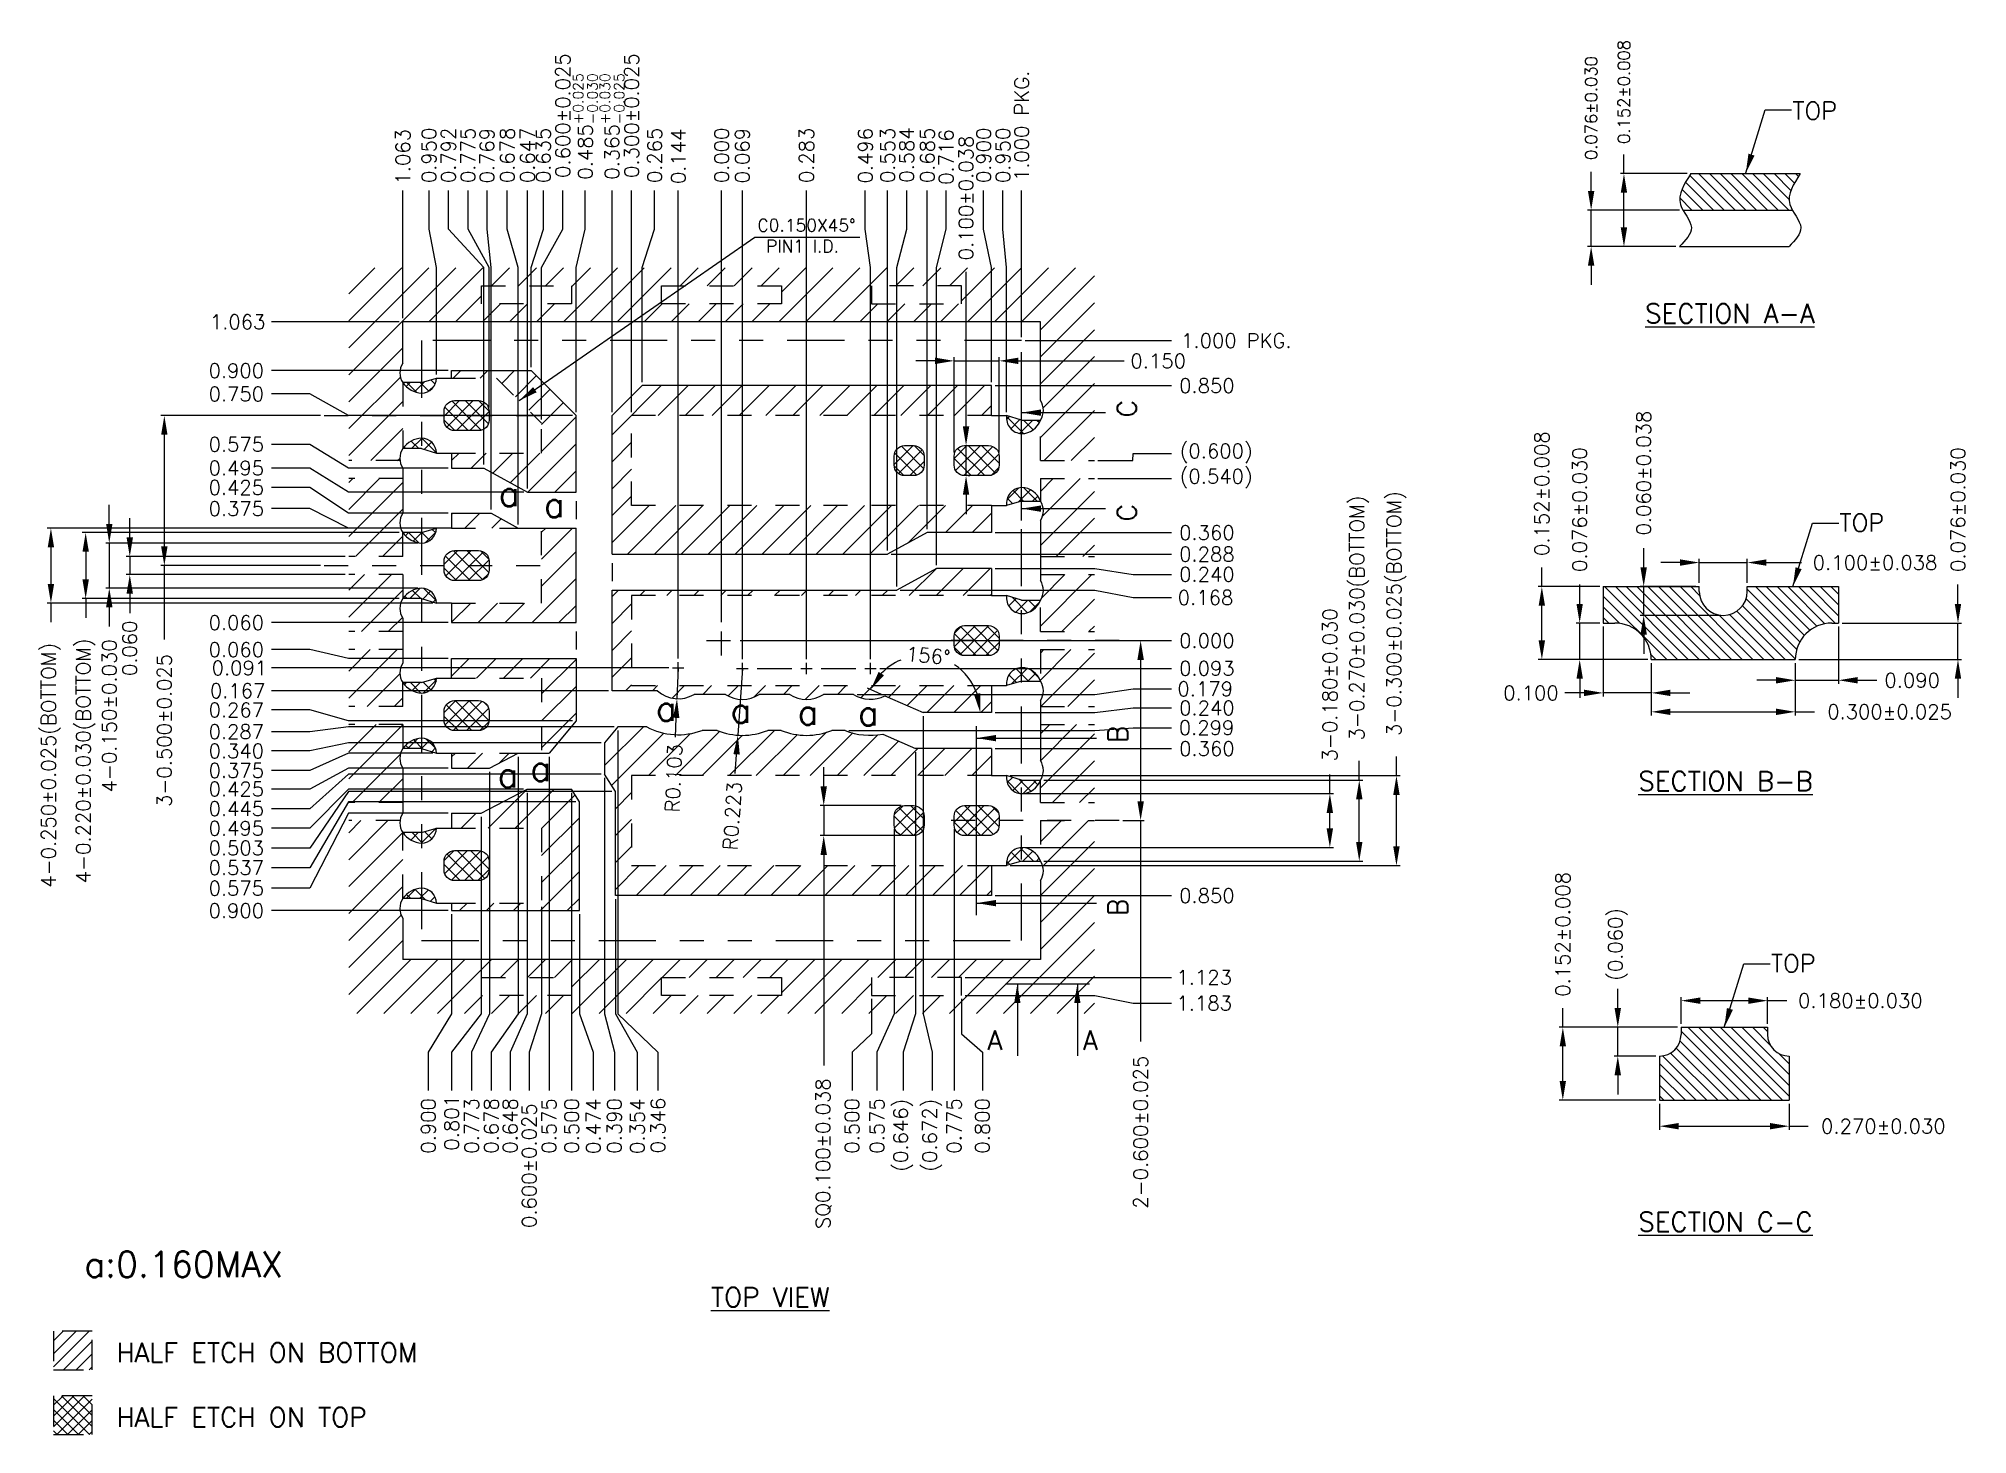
# Model space of a CAD drawing. Header units: millimetres. Extents: x 424.63 to 432.66, y 94.03 to 99.84.
import ezdxf
from ezdxf.enums import TextEntityAlignment as Align

# ---------------------------------------------------------------- set-up
doc = ezdxf.new("R2010")
doc.units = ezdxf.units.MM
doc.header["$LTSCALE"] = 0.5
doc.header["$PDMODE"] = 98
for name, pattern in [('CENTER', [50.8, 31.75, -6.35, 6.35, -6.35]), ('HIDDEN', [0.375, 0.25, -0.125]), ('PHANTOM2', [31.75, 15.875, -3.175, 3.175, -3.175, 3.175, -3.175])]:
    doc.linetypes.add(name, pattern=pattern)
for name, color, linetype in [('1', 7, 'HIDDEN'), ('1D', 4, 'Continuous'), ('BTM', 7, 'HIDDEN'), ('CEN', 2, 'CENTER'), ('DEF', 5, 'Continuous'), ('DIM', 3, 'Continuous'), ('HEB', 4, 'Continuous'), ('HET', 6, 'Continuous'), ('PKG', 1, 'PHANTOM2'), ('TB', 7, 'Continuous')]:
    doc.layers.add(name, color=color, linetype=linetype)
doc.styles.add('ADESK1', font='romans')
doc.styles.add('Chinese', font='SimSun.ttf', dxfattribs={"height": 5})
doc.styles.add('SIMPLEX', font='simplex.shx')
doc.styles.get("Standard").update_dxf_attribs({"font": 'txt', "bigfont": 'gbcbig.shx'})
doc.dimstyles.new('Standard4', dxfattribs={"dimtxt": 0.06, "dimasz": 0.08, "dimexe": 0.015, "dimexo": 0.015, "dimgap": 0.027, "dimtad": 1, "dimdec": 3, "dimlfac": 0.8, "dimzin": 1, "dimtxsty": 'SIMPLEX', "dimcen": 0.1905, "dimclrd": 256, "dimclre": 256, "dimclrt": 256, "dimazin": 3, "dimtp": 0.03, "dimtm": 0.03, "dimtfac": 0.8, "dimtdec": 3, "dimtmove": 0, "dimatfit": 3, "dimfxl": 0.05, "dimlwd": -1, "dimlwe": -1})

msp = doc.modelspace()

# ---------------------------------------------------------------- texts
at = {"ltscale": 0.1, "insert": (427.6239, 99.0902), "char_height": 0.052083, "attachment_point": 1, "style": 'Chinese'}
msp.add_mtext_dynamic_manual_height_columns('{\\Fsimplex|c134;C0.150X45%%D\\P PIN1 I.D. }', width=0.821069, gutter_width=25, heights=[0], dxfattribs=at)
at = {"ltscale": 0.1, "char_height": 0.08, "width": 1.274955, "attachment_point": 1, "style": 'Chinese'}
for s, insert in [('{\\Fsimplex|c134;\\LSECTION A-A}', (431.3222, 98.7368)), ('{\\Fsimplex|c0;\\LSECTION \\Fsimplex|c134;B\\Fsimplex|c0;-\\Fsimplex|c134;B}', (431.2938, 96.7883)), ('{\\Fsimplex|c0;\\LSECTION\\Fsimplex|c134; C\\Fsimplex|c0;-\\Fsimplex|c134;C}', (431.2938, 94.952))]:
    msp.add_mtext(s, dxfattribs=dict(at, insert=insert))
at = {"color": 1, "char_height": 0.1068, "width": 0.064061, "attachment_point": 1, "style": 'SIMPLEX'}
for insert in [(426.5452, 98.0002), (426.7332, 97.9541), (427.1994, 97.1055), (427.5107, 97.0974), (427.7904, 97.0897), (428.0416, 97.0864), (426.5406, 96.8283), (426.6769, 96.8551)]:
    msp.add_mtext('a', dxfattribs=dict(at, insert=insert))
at = {"color": 1, "insert": (424.8187, 94.788), "char_height": 0.106768, "attachment_point": 1, "style": 'SIMPLEX'}
msp.add_mtext_dynamic_manual_height_columns('{\\Fsimplex|c134;a:0.160MAX}', width=0.726601, gutter_width=0.1255, heights=[0], dxfattribs=at)
at = {"layer": '1D', "linetype": 'ByBlock', "style": 'SIMPLEX'}
msp.add_text('%%UTOP VIEW', height=0.08, dxfattribs=at).set_placement((427.4301, 94.5984), align=Align.MIDDLE_LEFT)
at = {"layer": '1D', "color": 0, "ltscale": 0.1, "style": 'SIMPLEX'}
for s, p in [('HALF ETCH ON BOTTOM', (424.9528, 94.3673)), ('HALF ETCH ON TOP', (424.9528, 94.0979))]:
    msp.add_text(s, height=0.08, rotation=360, dxfattribs=at).set_placement(p, align=Align.MIDDLE_LEFT)
at = {"layer": 'DIM', "ltscale": 0.3, "char_height": 0.08, "attachment_point": 1, "rotation": 90}
for s, insert in [('{\\Fsimplex|c134;C}', (429.123, 98.2637)), ('{\\Fsimplex|c134;C}', (429.123, 97.8304)), ('{\\Fsimplex|c134;B}', (429.0855, 96.9075)), ('{\\Fsimplex|c134;B}', (429.0855, 96.1867))]:
    msp.add_mtext_dynamic_manual_height_columns(s, width=0.227273, gutter_width=0.1255, heights=[0], dxfattribs=dict(at, insert=insert))
at = {"layer": 'DIM', "ltscale": 0.3, "char_height": 0.08, "attachment_point": 1}
for insert in [(428.582, 95.7086), (428.9795, 95.7086)]:
    msp.add_mtext_dynamic_manual_height_columns('{\\Fsimplex|c134;A}', width=0.227273, gutter_width=0.1255, heights=[0], dxfattribs=dict(at, insert=insert))
at = {"layer": 'TB', "style": 'ADESK1'}
for p in [(431.936, 99.5043), (432.1322, 97.7879), (431.8464, 95.9517)]:
    msp.add_text('TOP', height=0.07363, dxfattribs=at).set_placement(p)

# ---------------------------------------------------------------- blocks, each defined once
blk = doc.blocks.new('*D157')
at = {"layer": 'Defpoints', "color": 0, "transparency": 16777216}
for p in [(427.4744, 97.3335), (427.5369, 97.3335), (429.3494, 97.3335)]:
    blk.add_point(p, dxfattribs=at)
at = {"layer": 'DIM', "transparency": 16777216}
blk.add_line((427.5519, 97.3335), (429.3494, 97.3335), dxfattribs=at)
at = {"layer": 'DIM', "transparency": 16777216, "insert": (429.4964, 97.3335), "char_height": 0.06, "attachment_point": 5, "style": 'SIMPLEX'}
blk.add_mtext('\\A1;0.000', dxfattribs=at)
blk = doc.blocks.new('*D158')
at = {"layer": 'Defpoints', "color": 0, "transparency": 16777216}
for p in [(427.4744, 99.2085), (427.4744, 97.396), (427.4744, 97.3335)]:
    blk.add_point(p, dxfattribs=at)
at = {"layer": 'DIM', "transparency": 16777216}
blk.add_line((427.4744, 97.411), (427.4744, 99.2085), dxfattribs=at)
at = {"layer": 'DIM', "transparency": 16777216, "insert": (427.4744, 99.3555), "char_height": 0.06, "attachment_point": 5, "rotation": 90, "style": 'SIMPLEX'}
blk.add_mtext('\\A1;0.000', dxfattribs=at)
blk = doc.blocks.new('*D159')
at = {"layer": 'Defpoints', "color": 0, "transparency": 16777216}
for p in [(428.7244, 98.5835), (429.3494, 98.5835), (427.4744, 97.3335)]:
    blk.add_point(p, dxfattribs=at)
at = {"layer": 'DIM', "transparency": 16777216}
blk.add_line((428.7394, 98.5835), (429.3494, 98.5835), dxfattribs=at)
at = {"layer": 'DIM', "transparency": 16777216, "insert": (429.6193, 98.5835), "char_height": 0.06, "attachment_point": 5, "style": 'SIMPLEX'}
blk.add_mtext('\\A1;1.000 PKG.', dxfattribs=at)
blk = doc.blocks.new('*D145')
at = {"layer": 'Defpoints', "color": 0, "transparency": 16777216}
for p in [(428.7244, 99.2085), (428.7244, 98.5835), (427.4744, 97.3335)]:
    blk.add_point(p, dxfattribs=at)
at = {"layer": 'DIM', "transparency": 16777216}
blk.add_line((428.7244, 98.5985), (428.7244, 99.2085), dxfattribs=at)
at = {"layer": 'DIM', "transparency": 16777216, "insert": (428.7244, 99.4784), "char_height": 0.06, "attachment_point": 5, "rotation": 90, "style": 'SIMPLEX'}
blk.add_mtext('\\A1;1.000 PKG.', dxfattribs=at)
blk = doc.blocks.new('*D160')
at = {"layer": 'Defpoints', "color": 0, "transparency": 16777216}
for p in [(426.1463, 99.2085), (426.1463, 98.6617), (427.4744, 97.3335)]:
    blk.add_point(p, dxfattribs=at)
at = {"layer": 'DIM', "transparency": 16777216}
blk.add_line((426.1463, 98.6767), (426.1463, 99.2085), dxfattribs=at)
at = {"layer": 'DIM', "transparency": 16777216, "insert": (426.1463, 99.3498), "char_height": 0.06, "attachment_point": 5, "rotation": 90, "style": 'SIMPLEX'}
blk.add_mtext('\\A1;1.063', dxfattribs=at)
blk = doc.blocks.new('*D146')
at = {"layer": 'Defpoints', "color": 0, "transparency": 16777216}
for p in [(425.5994, 98.6617), (426.1463, 98.6617), (427.4744, 97.3335)]:
    blk.add_point(p, dxfattribs=at)
at = {"layer": 'DIM', "transparency": 16777216}
blk.add_line((426.1313, 98.6617), (425.5994, 98.6617), dxfattribs=at)
at = {"layer": 'DIM', "transparency": 16777216, "insert": (425.4581, 98.6617), "char_height": 0.06, "attachment_point": 5, "style": 'SIMPLEX'}
blk.add_mtext('\\A1;1.063', dxfattribs=at)
blk = doc.blocks.new('*D161')
at = {"layer": 'Defpoints', "color": 0, "transparency": 16777216}
for p in [(427.4744, 97.3335), (425.5994, 96.2085), (426.3494, 96.2085)]:
    blk.add_point(p, dxfattribs=at)
at = {"layer": 'DIM', "transparency": 16777216}
blk.add_line((426.3344, 96.2085), (425.5994, 96.2085), dxfattribs=at)
at = {"layer": 'DIM', "transparency": 16777216, "insert": (425.4524, 96.2085), "char_height": 0.06, "attachment_point": 5, "style": 'SIMPLEX'}
blk.add_mtext('\\A1;0.900', dxfattribs=at)
blk = doc.blocks.new('*D162')
at = {"layer": 'Defpoints', "color": 0, "transparency": 16777216}
for p in [(427.4744, 97.3335), (426.8817, 96.6622), (425.5994, 96.3872)]:
    blk.add_point(p, dxfattribs=at)
at = {"layer": 'DIM', "transparency": 16777216}
for p, q in [((425.9194, 96.6622), (425.7594, 96.3872)), ((426.8667, 96.6622), (425.9194, 96.6622)), ((425.7594, 96.3872), (425.5994, 96.3872))]:
    blk.add_line(p, q, dxfattribs=at)
at = {"layer": 'DIM', "transparency": 16777216, "insert": (425.4524, 96.3872), "char_height": 0.06, "attachment_point": 5, "style": 'SIMPLEX'}
blk.add_mtext('\\A1;0.537', dxfattribs=at)
blk = doc.blocks.new('*D163')
at = {"layer": 'Defpoints', "color": 0, "transparency": 16777216}
for p in [(427.4744, 97.3335), (426.3494, 96.6148), (425.5994, 96.302)]:
    blk.add_point(p, dxfattribs=at)
at = {"layer": 'DIM', "transparency": 16777216}
for p, q in [((425.9194, 96.6148), (425.7594, 96.302)), ((426.3344, 96.6148), (425.9194, 96.6148)), ((425.7594, 96.302), (425.5994, 96.302))]:
    blk.add_line(p, q, dxfattribs=at)
at = {"layer": 'DIM', "transparency": 16777216, "insert": (425.4524, 96.302), "char_height": 0.06, "attachment_point": 5, "style": 'SIMPLEX'}
blk.add_mtext('\\A1;0.575', dxfattribs=at)
blk = doc.blocks.new('*D164')
at = {"layer": 'Defpoints', "color": 0, "transparency": 16777216}
for p in [(427.4744, 97.3335), (426.6639, 96.7148), (425.5994, 96.5518)]:
    blk.add_point(p, dxfattribs=at)
at = {"layer": 'DIM', "transparency": 16777216}
for p, q in [((425.9194, 96.7148), (425.7594, 96.5518)), ((426.6489, 96.7148), (425.9194, 96.7148)), ((425.7594, 96.5518), (425.5994, 96.5518))]:
    blk.add_line(p, q, dxfattribs=at)
at = {"layer": 'DIM', "transparency": 16777216, "insert": (425.4524, 96.5518), "char_height": 0.06, "attachment_point": 5, "style": 'SIMPLEX'}
blk.add_mtext('\\A1;0.495', dxfattribs=at)
blk = doc.blocks.new('*D165')
at = {"layer": 'Defpoints', "color": 0, "transparency": 16777216}
for p in [(427.4744, 97.3335), (426.3494, 96.8023), (425.5994, 96.7148)]:
    blk.add_point(p, dxfattribs=at)
at = {"layer": 'DIM', "transparency": 16777216}
for p, q in [((425.9194, 96.8023), (425.7594, 96.7148)), ((426.3344, 96.8023), (425.9194, 96.8023)), ((425.7594, 96.7148), (425.5994, 96.7148))]:
    blk.add_line(p, q, dxfattribs=at)
at = {"layer": 'DIM', "transparency": 16777216, "insert": (425.4524, 96.7148), "char_height": 0.06, "attachment_point": 5, "style": 'SIMPLEX'}
blk.add_mtext('\\A1;0.425', dxfattribs=at)
blk = doc.blocks.new('*D166')
at = {"layer": 'Defpoints', "color": 0, "transparency": 16777216}
for p in [(426.2555, 99.2085), (426.2869, 98.4273), (427.4744, 97.3335)]:
    blk.add_point(p, dxfattribs=at)
at = {"layer": 'DIM', "transparency": 16777216}
for p, q in [((426.2555, 99.0485), (426.2555, 99.2085)), ((426.2869, 98.8885), (426.2555, 99.0485)), ((426.2869, 98.4423), (426.2869, 98.8885))]:
    blk.add_line(p, q, dxfattribs=at)
at = {"layer": 'DIM', "transparency": 16777216, "insert": (426.2555, 99.3555), "char_height": 0.06, "attachment_point": 5, "rotation": 90, "style": 'SIMPLEX'}
blk.add_mtext('\\A1;0.950', dxfattribs=at)
blk = doc.blocks.new('*D167')
at = {"layer": 'Defpoints', "color": 0, "transparency": 16777216}
for p in [(427.4744, 97.3335), (426.7244, 96.2398), (426.6727, 95.4585)]:
    blk.add_point(p, dxfattribs=at)
at = {"layer": 'DIM', "transparency": 16777216}
for p, q in [((426.7244, 96.2248), (426.7244, 95.7785)), ((426.7244, 95.7785), (426.6727, 95.6185)), ((426.6727, 95.6185), (426.6727, 95.4585))]:
    blk.add_line(p, q, dxfattribs=at)
at = {"layer": 'DIM', "transparency": 16777216, "insert": (426.6727, 95.1458), "char_height": 0.06, "attachment_point": 5, "rotation": 90, "style": 'SIMPLEX'}
blk.add_mtext('\\A1;0.600%%P0.025', dxfattribs=at)
blk = doc.blocks.new('*D168')
at = {"layer": 'Defpoints', "color": 0, "transparency": 16777216}
for p in [(427.4744, 97.3335), (428.5994, 97.0335), (429.3494, 97.0532)]:
    blk.add_point(p, dxfattribs=at)
at = {"layer": 'DIM', "transparency": 16777216}
for p, q in [((428.6144, 97.0335), (429.0294, 97.0335)), ((429.0294, 97.0335), (429.1894, 97.0532)), ((429.1894, 97.0532), (429.3494, 97.0532))]:
    blk.add_line(p, q, dxfattribs=at)
at = {"layer": 'DIM', "transparency": 16777216, "insert": (429.4964, 97.0532), "char_height": 0.06, "attachment_point": 5, "style": 'SIMPLEX'}
blk.add_mtext('\\A1;0.240', dxfattribs=at)
blk = doc.blocks.new('*D169')
at = {"layer": 'Defpoints', "color": 0, "transparency": 16777216}
for p in [(427.4744, 97.3335), (428.5994, 96.8835), (429.3494, 96.8835)]:
    blk.add_point(p, dxfattribs=at)
at = {"layer": 'DIM', "transparency": 16777216}
blk.add_line((428.6144, 96.8835), (429.3494, 96.8835), dxfattribs=at)
at = {"layer": 'DIM', "transparency": 16777216, "insert": (429.4964, 96.8835), "char_height": 0.06, "attachment_point": 5, "style": 'SIMPLEX'}
blk.add_mtext('\\A1;0.360', dxfattribs=at)
blk = doc.blocks.new('*D170')
at = {"layer": 'Defpoints', "color": 0, "transparency": 16777216}
for p in [(427.4744, 97.3335), (425.5994, 97.2961), (426.3494, 97.2585)]:
    blk.add_point(p, dxfattribs=at)
at = {"layer": 'DIM', "transparency": 16777216}
for p, q in [((425.7594, 97.2961), (425.5994, 97.2961)), ((425.9194, 97.2585), (425.7594, 97.2961)), ((426.3344, 97.2585), (425.9194, 97.2585))]:
    blk.add_line(p, q, dxfattribs=at)
at = {"layer": 'DIM', "transparency": 16777216, "insert": (425.4524, 97.2961), "char_height": 0.06, "attachment_point": 5, "style": 'SIMPLEX'}
blk.add_mtext('\\A1;0.060', dxfattribs=at)
blk = doc.blocks.new('*D171')
at = {"layer": 'Defpoints', "color": 0, "transparency": 16777216}
for p in [(427.4744, 97.3335), (425.5994, 97.0449), (426.8679, 96.9997)]:
    blk.add_point(p, dxfattribs=at)
at = {"layer": 'DIM', "transparency": 16777216}
for p, q in [((425.7594, 97.0449), (425.5994, 97.0449)), ((425.9194, 96.9997), (425.7594, 97.0449)), ((426.8529, 96.9997), (425.9194, 96.9997))]:
    blk.add_line(p, q, dxfattribs=at)
at = {"layer": 'DIM', "transparency": 16777216, "insert": (425.4524, 97.0449), "char_height": 0.06, "attachment_point": 5, "style": 'SIMPLEX'}
blk.add_mtext('\\A1;0.267', dxfattribs=at)
blk = doc.blocks.new('*D172')
at = {"layer": 'Defpoints', "color": 0, "transparency": 16777216}
for p in [(427.4744, 97.3335), (426.4729, 96.6148), (426.3494, 95.4585)]:
    blk.add_point(p, dxfattribs=at)
at = {"layer": 'DIM', "transparency": 16777216}
for p, q in [((426.4729, 96.5998), (426.4729, 95.7785)), ((426.4729, 95.7785), (426.3494, 95.6185)), ((426.3494, 95.6185), (426.3494, 95.4585))]:
    blk.add_line(p, q, dxfattribs=at)
at = {"layer": 'DIM', "transparency": 16777216, "insert": (426.3494, 95.3244), "char_height": 0.06, "attachment_point": 5, "rotation": 90, "style": 'SIMPLEX'}
blk.add_mtext('\\A1;0.801', dxfattribs=at)
blk = doc.blocks.new('*D173')
at = {"layer": 'Defpoints', "color": 0, "transparency": 16777216}
for p in [(427.4744, 97.3335), (426.8817, 96.2085), (426.9398, 95.4585)]:
    blk.add_point(p, dxfattribs=at)
at = {"layer": 'DIM', "transparency": 16777216}
for p, q in [((426.8817, 96.1935), (426.8817, 95.7785)), ((426.8817, 95.7785), (426.9398, 95.6185)), ((426.9398, 95.6185), (426.9398, 95.4585))]:
    blk.add_line(p, q, dxfattribs=at)
at = {"layer": 'DIM', "transparency": 16777216, "insert": (426.9398, 95.3101), "char_height": 0.06, "attachment_point": 5, "rotation": 90, "style": 'SIMPLEX'}
blk.add_mtext('\\A1;0.474', dxfattribs=at)
blk = doc.blocks.new('*D174')
at = {"layer": 'Defpoints', "color": 0, "transparency": 16777216}
for p in [(427.4744, 97.3335), (426.3494, 96.2085), (426.252, 95.4585)]:
    blk.add_point(p, dxfattribs=at)
at = {"layer": 'DIM', "transparency": 16777216}
for p, q in [((426.3494, 96.1935), (426.3494, 95.7785)), ((426.3494, 95.7785), (426.252, 95.6185)), ((426.252, 95.6185), (426.252, 95.4585))]:
    blk.add_line(p, q, dxfattribs=at)
at = {"layer": 'DIM', "transparency": 16777216, "insert": (426.252, 95.3115), "char_height": 0.06, "attachment_point": 5, "rotation": 90, "style": 'SIMPLEX'}
blk.add_mtext('\\A1;0.900', dxfattribs=at)
blk = doc.blocks.new('*D175')
at = {"layer": 'Defpoints', "color": 0, "transparency": 16777216}
for p in [(427.4744, 97.3335), (426.5076, 96.8023), (426.4329, 95.4585)]:
    blk.add_point(p, dxfattribs=at)
at = {"layer": 'DIM', "transparency": 16777216}
for p, q in [((426.5076, 96.7873), (426.5076, 95.7785)), ((426.5076, 95.7785), (426.4329, 95.6185)), ((426.4329, 95.6185), (426.4329, 95.4585))]:
    blk.add_line(p, q, dxfattribs=at)
at = {"layer": 'DIM', "transparency": 16777216, "insert": (426.4329, 95.3115), "char_height": 0.06, "attachment_point": 5, "rotation": 90, "style": 'SIMPLEX'}
blk.add_mtext('\\A1;0.773', dxfattribs=at)
blk = doc.blocks.new('*D147')
at = {"layer": 'Defpoints', "color": 0, "transparency": 16777216}
for p in [(427.4744, 97.3335), (426.6639, 96.7148), (426.5934, 95.4585)]:
    blk.add_point(p, dxfattribs=at)
at = {"layer": 'DIM', "transparency": 16777216}
for p, q in [((426.6639, 96.6998), (426.6639, 95.7785)), ((426.6639, 95.7785), (426.5934, 95.6185)), ((426.5934, 95.6185), (426.5934, 95.4585))]:
    blk.add_line(p, q, dxfattribs=at)
at = {"layer": 'DIM', "transparency": 16777216, "insert": (426.5934, 95.3115), "char_height": 0.06, "attachment_point": 5, "rotation": 90, "style": 'SIMPLEX'}
blk.add_mtext('\\A1;0.648', dxfattribs=at)
blk = doc.blocks.new('*D176')
at = {"layer": 'Defpoints', "color": 0, "transparency": 16777216}
for p in [(427.4744, 97.3335), (426.627, 96.8648), (426.5144, 95.4585)]:
    blk.add_point(p, dxfattribs=at)
at = {"layer": 'DIM', "transparency": 16777216}
for p, q in [((426.627, 96.8498), (426.627, 95.7785)), ((426.627, 95.7785), (426.5144, 95.6185)), ((426.5144, 95.6185), (426.5144, 95.4585))]:
    blk.add_line(p, q, dxfattribs=at)
at = {"layer": 'DIM', "transparency": 16777216, "insert": (426.5144, 95.3115), "char_height": 0.06, "attachment_point": 5, "rotation": 90, "style": 'SIMPLEX'}
blk.add_mtext('\\A1;0.678', dxfattribs=at)
blk = doc.blocks.new('*D177')
at = {"layer": 'Defpoints', "color": 0, "transparency": 16777216}
for p in [(427.4744, 97.3335), (426.7556, 96.8648), (426.7556, 95.4585)]:
    blk.add_point(p, dxfattribs=at)
at = {"layer": 'DIM', "transparency": 16777216}
blk.add_line((426.7556, 96.8498), (426.7556, 95.4585), dxfattribs=at)
at = {"layer": 'DIM', "transparency": 16777216, "insert": (426.7556, 95.3115), "char_height": 0.06, "attachment_point": 5, "rotation": 90, "style": 'SIMPLEX'}
blk.add_mtext('\\A1;0.575', dxfattribs=at)
blk = doc.blocks.new('*D178')
at = {"layer": 'Defpoints', "color": 0, "transparency": 16777216}
for p in [(427.4744, 97.3335), (426.8494, 96.7148), (426.8494, 95.4585)]:
    blk.add_point(p, dxfattribs=at)
at = {"layer": 'DIM', "transparency": 16777216}
blk.add_line((426.8494, 96.6998), (426.8494, 95.4585), dxfattribs=at)
at = {"layer": 'DIM', "transparency": 16777216, "insert": (426.8494, 95.3115), "char_height": 0.06, "attachment_point": 5, "rotation": 90, "style": 'SIMPLEX'}
blk.add_mtext('\\A1;0.500', dxfattribs=at)
blk = doc.blocks.new('*D179')
at = {"layer": 'Defpoints', "color": 0, "transparency": 16777216}
for p in [(427.4744, 97.3335), (426.9871, 96.7773), (427.0275, 95.4585)]:
    blk.add_point(p, dxfattribs=at)
at = {"layer": 'DIM', "transparency": 16777216}
for p, q in [((426.9871, 96.7623), (426.9871, 95.7785)), ((426.9871, 95.7785), (427.0275, 95.6185)), ((427.0275, 95.6185), (427.0275, 95.4585))]:
    blk.add_line(p, q, dxfattribs=at)
at = {"layer": 'DIM', "transparency": 16777216, "insert": (427.0275, 95.3115), "char_height": 0.06, "attachment_point": 5, "rotation": 90, "style": 'SIMPLEX'}
blk.add_mtext('\\A1;0.390', dxfattribs=at)
blk = doc.blocks.new('*D180')
at = {"layer": 'Defpoints', "color": 0, "transparency": 16777216}
for p in [(427.4744, 97.3335), (427.0317, 96.271), (427.1231, 95.4585)]:
    blk.add_point(p, dxfattribs=at)
at = {"layer": 'DIM', "transparency": 16777216}
for p, q in [((427.0317, 96.256), (427.0317, 95.7785)), ((427.0317, 95.7785), (427.1231, 95.6185)), ((427.1231, 95.6185), (427.1231, 95.4585))]:
    blk.add_line(p, q, dxfattribs=at)
at = {"layer": 'DIM', "transparency": 16777216, "insert": (427.1231, 95.3101), "char_height": 0.06, "attachment_point": 5, "rotation": 90, "style": 'SIMPLEX'}
blk.add_mtext('\\A1;0.354', dxfattribs=at)
blk = doc.blocks.new('*D181')
at = {"layer": 'Defpoints', "color": 0, "transparency": 16777216}
for p in [(426.9065, 99.2085), (426.8679, 98.271), (427.4744, 97.3335)]:
    blk.add_point(p, dxfattribs=at)
at = {"layer": 'DIM', "transparency": 16777216}
for p, q in [((426.9065, 99.0485), (426.9065, 99.2085)), ((426.8679, 98.8885), (426.9065, 99.0485)), ((426.8679, 98.286), (426.8679, 98.8885))]:
    blk.add_line(p, q, dxfattribs=at)
at = {"layer": 'DIM', "color": 1, "transparency": 16777216, "insert": (426.9065, 99.4757), "char_height": 0.06, "attachment_point": 5, "rotation": 90, "style": 'SIMPLEX'}
blk.add_mtext('\\A1;0.485{}{\\H0.71x;\\C3;\\S+0.025^ -0.030;}', dxfattribs=at)
blk = doc.blocks.new('*D182')
at = {"layer": 'Defpoints', "color": 0, "transparency": 16777216}
for p in [(427.0179, 99.2085), (427.0179, 98.271), (427.4744, 97.3335)]:
    blk.add_point(p, dxfattribs=at)
at = {"layer": 'DIM', "transparency": 16777216}
blk.add_line((427.0179, 98.286), (427.0179, 99.2085), dxfattribs=at)
at = {"layer": 'DIM', "color": 1, "transparency": 16777216, "insert": (427.0179, 99.4757), "char_height": 0.06, "attachment_point": 5, "rotation": 90, "style": 'SIMPLEX'}
blk.add_mtext('\\A1;0.365{}{\\H0.71x;\\C3;\\S+0.030^ -0.025;}', dxfattribs=at)
blk = doc.blocks.new('*D183')
at = {"layer": 'Defpoints', "color": 0, "transparency": 16777216}
for p in [(426.732, 99.2085), (426.6804, 98.4585), (427.4744, 97.3335)]:
    blk.add_point(p, dxfattribs=at)
at = {"layer": 'DIM', "transparency": 16777216}
for p, q in [((426.732, 99.0485), (426.732, 99.2085)), ((426.6804, 98.8885), (426.732, 99.0485)), ((426.6804, 98.4735), (426.6804, 98.8885))]:
    blk.add_line(p, q, dxfattribs=at)
at = {"layer": 'DIM', "transparency": 16777216, "insert": (426.732, 99.3555), "char_height": 0.06, "attachment_point": 5, "rotation": 90, "style": 'SIMPLEX'}
blk.add_mtext('\\A1;0.635', dxfattribs=at)
blk = doc.blocks.new('*D184')
at = {"layer": 'Defpoints', "color": 0, "transparency": 16777216}
for p in [(425.5994, 98.4585), (426.3494, 98.4585), (427.4744, 97.3335)]:
    blk.add_point(p, dxfattribs=at)
at = {"layer": 'DIM', "transparency": 16777216}
blk.add_line((426.3344, 98.4585), (425.5994, 98.4585), dxfattribs=at)
at = {"layer": 'DIM', "transparency": 16777216, "insert": (425.4524, 98.4585), "char_height": 0.06, "attachment_point": 5, "style": 'SIMPLEX'}
blk.add_mtext('\\A1;0.900', dxfattribs=at)
blk = doc.blocks.new('*D185')
at = {"layer": 'Defpoints', "color": 0, "transparency": 16777216}
for p in [(425.5994, 98.151), (426.3494, 98.0523), (427.4744, 97.3335)]:
    blk.add_point(p, dxfattribs=at)
at = {"layer": 'DIM', "transparency": 16777216}
for p, q in [((425.7594, 98.151), (425.5994, 98.151)), ((425.9194, 98.0523), (425.7594, 98.151)), ((426.3344, 98.0523), (425.9194, 98.0523))]:
    blk.add_line(p, q, dxfattribs=at)
at = {"layer": 'DIM', "transparency": 16777216, "insert": (425.4524, 98.151), "char_height": 0.06, "attachment_point": 5, "style": 'SIMPLEX'}
blk.add_mtext('\\A1;0.575', dxfattribs=at)
blk = doc.blocks.new('*D186')
at = {"layer": 'Defpoints', "color": 0, "transparency": 16777216}
for p in [(425.5994, 97.9716), (426.3494, 97.8648), (427.4744, 97.3335)]:
    blk.add_point(p, dxfattribs=at)
at = {"layer": 'DIM', "transparency": 16777216}
for p, q in [((425.7594, 97.9716), (425.5994, 97.9716)), ((425.9194, 97.8648), (425.7594, 97.9716)), ((426.3344, 97.8648), (425.9194, 97.8648))]:
    blk.add_line(p, q, dxfattribs=at)
at = {"layer": 'DIM', "transparency": 16777216, "insert": (425.4524, 97.9716), "char_height": 0.06, "attachment_point": 5, "style": 'SIMPLEX'}
blk.add_mtext('\\A1;0.425', dxfattribs=at)
blk = doc.blocks.new('*D148')
at = {"layer": 'Defpoints', "color": 0, "transparency": 16777216}
for p in [(425.5994, 98.3614), (426.8679, 98.271), (427.4744, 97.3335)]:
    blk.add_point(p, dxfattribs=at)
at = {"layer": 'DIM', "transparency": 16777216}
for p, q in [((425.7594, 98.3614), (425.5994, 98.3614)), ((425.9194, 98.271), (425.7594, 98.3614)), ((426.8529, 98.271), (425.9194, 98.271))]:
    blk.add_line(p, q, dxfattribs=at)
at = {"layer": 'DIM', "transparency": 16777216, "insert": (425.4524, 98.3614), "char_height": 0.06, "attachment_point": 5, "style": 'SIMPLEX'}
blk.add_mtext('\\A1;0.750', dxfattribs=at)
blk = doc.blocks.new('*D187')
at = {"layer": 'Defpoints', "color": 0, "transparency": 16777216}
for p in [(425.5994, 98.0523), (426.6656, 97.9523), (427.4744, 97.3335)]:
    blk.add_point(p, dxfattribs=at)
at = {"layer": 'DIM', "transparency": 16777216}
for p, q in [((425.7594, 98.0523), (425.5994, 98.0523)), ((425.9194, 97.9523), (425.7594, 98.0523)), ((426.6506, 97.9523), (425.9194, 97.9523))]:
    blk.add_line(p, q, dxfattribs=at)
at = {"layer": 'DIM', "transparency": 16777216, "insert": (425.4524, 98.0523), "char_height": 0.06, "attachment_point": 5, "style": 'SIMPLEX'}
blk.add_mtext('\\A1;0.495', dxfattribs=at)
blk = doc.blocks.new('*D188')
at = {"layer": 'Defpoints', "color": 0, "transparency": 16777216}
for p in [(425.5994, 97.8837), (426.3494, 97.8023), (427.4744, 97.3335)]:
    blk.add_point(p, dxfattribs=at)
at = {"layer": 'DIM', "transparency": 16777216}
for p, q in [((425.7594, 97.8837), (425.5994, 97.8837)), ((425.9194, 97.8023), (425.7594, 97.8837)), ((426.3344, 97.8023), (425.9194, 97.8023))]:
    blk.add_line(p, q, dxfattribs=at)
at = {"layer": 'DIM', "transparency": 16777216, "insert": (425.4524, 97.8837), "char_height": 0.06, "attachment_point": 5, "style": 'SIMPLEX'}
blk.add_mtext('\\A1;0.375', dxfattribs=at)
blk = doc.blocks.new('*D189')
at = {"layer": 'Defpoints', "color": 0, "transparency": 16777216}
for p in [(425.5994, 97.4085), (426.3494, 97.4085), (427.4744, 97.3335)]:
    blk.add_point(p, dxfattribs=at)
at = {"layer": 'DIM', "transparency": 16777216}
blk.add_line((426.3344, 97.4085), (425.5994, 97.4085), dxfattribs=at)
at = {"layer": 'DIM', "transparency": 16777216, "insert": (425.4524, 97.4085), "char_height": 0.06, "attachment_point": 5, "style": 'SIMPLEX'}
blk.add_mtext('\\A1;0.060', dxfattribs=at)
blk = doc.blocks.new('*D190')
at = {"layer": 'Defpoints', "color": 0, "transparency": 16777216}
for p in [(426.8129, 99.2085), (426.7244, 98.2398), (427.4744, 97.3335)]:
    blk.add_point(p, dxfattribs=at)
at = {"layer": 'DIM', "transparency": 16777216}
for p, q in [((426.8129, 99.0485), (426.8129, 99.2085)), ((426.7244, 98.8885), (426.8129, 99.0485)), ((426.7244, 98.2548), (426.7244, 98.8885))]:
    blk.add_line(p, q, dxfattribs=at)
at = {"layer": 'DIM', "transparency": 16777216, "insert": (426.8129, 99.5213), "char_height": 0.06, "attachment_point": 5, "rotation": 90, "style": 'SIMPLEX'}
blk.add_mtext('\\A1;0.600%%P0.025', dxfattribs=at)
blk = doc.blocks.new('*D191')
at = {"layer": 'Defpoints', "color": 0, "transparency": 16777216}
for p in [(427.0994, 99.2085), (427.0994, 98.271), (427.4744, 97.3335)]:
    blk.add_point(p, dxfattribs=at)
at = {"layer": 'DIM', "transparency": 16777216}
blk.add_line((427.0994, 98.286), (427.0994, 99.2085), dxfattribs=at)
at = {"layer": 'DIM', "transparency": 16777216, "insert": (427.0994, 99.5213), "char_height": 0.06, "attachment_point": 5, "rotation": 90, "style": 'SIMPLEX'}
blk.add_mtext('\\A1;0.300%%P0.025', dxfattribs=at)
blk = doc.blocks.new('*D192')
at = {"layer": 'Defpoints', "color": 0, "transparency": 16777216}
for p in [(427.1954, 99.2085), (427.1429, 98.396), (427.4744, 97.3335)]:
    blk.add_point(p, dxfattribs=at)
at = {"layer": 'DIM', "transparency": 16777216}
for p, q in [((427.1954, 99.0485), (427.1954, 99.2085)), ((427.1429, 98.8885), (427.1954, 99.0485)), ((427.1429, 98.411), (427.1429, 98.8885))]:
    blk.add_line(p, q, dxfattribs=at)
at = {"layer": 'DIM', "transparency": 16777216, "insert": (427.1954, 99.3555), "char_height": 0.06, "attachment_point": 5, "rotation": 90, "style": 'SIMPLEX'}
blk.add_mtext('\\A1;0.265', dxfattribs=at)
blk = doc.blocks.new('*D193')
at = {"layer": 'Defpoints', "color": 0, "transparency": 16777216}
for p in [(428.5994, 98.396), (429.3494, 98.396), (427.4744, 97.3335)]:
    blk.add_point(p, dxfattribs=at)
at = {"layer": 'DIM', "transparency": 16777216}
blk.add_line((428.6144, 98.396), (429.3494, 98.396), dxfattribs=at)
at = {"layer": 'DIM', "transparency": 16777216, "insert": (429.4964, 98.396), "char_height": 0.06, "attachment_point": 5, "style": 'SIMPLEX'}
blk.add_mtext('\\A1;0.850', dxfattribs=at)
blk = doc.blocks.new('*D194')
at = {"layer": 'Defpoints', "color": 0, "transparency": 16777216}
for p in [(428.5994, 97.7835), (429.3494, 97.7835), (427.4744, 97.3335)]:
    blk.add_point(p, dxfattribs=at)
at = {"layer": 'DIM', "transparency": 16777216}
blk.add_line((428.6144, 97.7835), (429.3494, 97.7835), dxfattribs=at)
at = {"layer": 'DIM', "transparency": 16777216, "insert": (429.4964, 97.7835), "char_height": 0.06, "attachment_point": 5, "style": 'SIMPLEX'}
blk.add_mtext('\\A1;0.360', dxfattribs=at)
blk = doc.blocks.new('*D195')
at = {"layer": 'Defpoints', "color": 0, "transparency": 16777216}
for p in [(428.1659, 97.6938), (429.3494, 97.6938), (427.4744, 97.3335)]:
    blk.add_point(p, dxfattribs=at)
at = {"layer": 'DIM', "transparency": 16777216}
blk.add_line((428.1809, 97.6938), (429.3494, 97.6938), dxfattribs=at)
at = {"layer": 'DIM', "transparency": 16777216, "insert": (429.4964, 97.6938), "char_height": 0.06, "attachment_point": 5, "style": 'SIMPLEX'}
blk.add_mtext('\\A1;0.288', dxfattribs=at)
blk = doc.blocks.new('*D196')
at = {"layer": 'Defpoints', "color": 0, "transparency": 16777216}
for p in [(428.5994, 97.6335), (429.3494, 97.6096), (427.4744, 97.3335)]:
    blk.add_point(p, dxfattribs=at)
at = {"layer": 'DIM', "transparency": 16777216}
for p, q in [((428.6144, 97.6335), (429.0294, 97.6335)), ((429.0294, 97.6335), (429.1894, 97.6096)), ((429.1894, 97.6096), (429.3494, 97.6096))]:
    blk.add_line(p, q, dxfattribs=at)
at = {"layer": 'DIM', "transparency": 16777216, "insert": (429.4964, 97.6096), "char_height": 0.06, "attachment_point": 5, "style": 'SIMPLEX'}
blk.add_mtext('\\A1;0.240', dxfattribs=at)
blk = doc.blocks.new('*D197')
at = {"layer": 'Defpoints', "color": 0, "transparency": 16777216}
for p in [(428.204, 97.5438), (429.3494, 97.5131), (427.4744, 97.3335)]:
    blk.add_point(p, dxfattribs=at)
at = {"layer": 'DIM', "transparency": 16777216}
for p, q in [((428.219, 97.5438), (429.0294, 97.5438)), ((429.0294, 97.5438), (429.1894, 97.5131)), ((429.1894, 97.5131), (429.3494, 97.5131))]:
    blk.add_line(p, q, dxfattribs=at)
at = {"layer": 'DIM', "transparency": 16777216, "insert": (429.4907, 97.5131), "char_height": 0.06, "attachment_point": 5, "style": 'SIMPLEX'}
blk.add_mtext('\\A1;0.168', dxfattribs=at)
blk = doc.blocks.new('*D198')
at = {"layer": 'Defpoints', "color": 0, "transparency": 16777216}
for p in [(427.4744, 97.3335), (428.0244, 97.1097), (429.3494, 97.1326)]:
    blk.add_point(p, dxfattribs=at)
at = {"layer": 'DIM', "transparency": 16777216}
for p, q in [((428.0394, 97.1097), (429.0294, 97.1097)), ((429.0294, 97.1097), (429.1894, 97.1326)), ((429.1894, 97.1326), (429.3494, 97.1326))]:
    blk.add_line(p, q, dxfattribs=at)
at = {"layer": 'DIM', "transparency": 16777216, "insert": (429.4893, 97.1326), "char_height": 0.06, "attachment_point": 5, "style": 'SIMPLEX'}
blk.add_mtext('\\A1;0.179', dxfattribs=at)
blk = doc.blocks.new('*D199')
at = {"layer": 'Defpoints', "color": 0, "transparency": 16777216}
for p in [(427.4744, 97.3335), (425.5994, 97.1244), (427.0179, 97.1244)]:
    blk.add_point(p, dxfattribs=at)
at = {"layer": 'DIM', "transparency": 16777216}
blk.add_line((427.0029, 97.1244), (425.5994, 97.1244), dxfattribs=at)
at = {"layer": 'DIM', "transparency": 16777216, "insert": (425.4581, 97.1244), "char_height": 0.06, "attachment_point": 5, "style": 'SIMPLEX'}
blk.add_mtext('\\A1;0.167', dxfattribs=at)
blk = doc.blocks.new('*D200')
at = {"layer": 'Defpoints', "color": 0, "transparency": 16777216}
for p in [(427.4744, 97.3335), (427.989, 96.9597), (429.3494, 96.9708)]:
    blk.add_point(p, dxfattribs=at)
at = {"layer": 'DIM', "transparency": 16777216}
for p, q in [((428.004, 96.9597), (429.0294, 96.9597)), ((429.0294, 96.9597), (429.1894, 96.9708)), ((429.1894, 96.9708), (429.3494, 96.9708))]:
    blk.add_line(p, q, dxfattribs=at)
at = {"layer": 'DIM', "transparency": 16777216, "insert": (429.495, 96.9708), "char_height": 0.06, "attachment_point": 5, "style": 'SIMPLEX'}
blk.add_mtext('\\A1;0.299', dxfattribs=at)
blk = doc.blocks.new('*D201')
at = {"layer": 'Defpoints', "color": 0, "transparency": 16777216}
for p in [(427.4744, 97.3335), (425.5994, 96.9539), (427.0421, 96.9744)]:
    blk.add_point(p, dxfattribs=at)
at = {"layer": 'DIM', "transparency": 16777216}
for p, q in [((425.7594, 96.9539), (425.5994, 96.9539)), ((425.9194, 96.9744), (425.7594, 96.9539)), ((427.0271, 96.9744), (425.9194, 96.9744))]:
    blk.add_line(p, q, dxfattribs=at)
at = {"layer": 'DIM', "transparency": 16777216, "insert": (425.4524, 96.9539), "char_height": 0.06, "attachment_point": 5, "style": 'SIMPLEX'}
blk.add_mtext('\\A1;0.287', dxfattribs=at)
blk = doc.blocks.new('*D202')
at = {"layer": 'Defpoints', "color": 0, "transparency": 16777216}
for p in [(427.2938, 99.2085), (427.4744, 97.3335), (427.2938, 97.2438)]:
    blk.add_point(p, dxfattribs=at)
at = {"layer": 'DIM', "transparency": 16777216}
blk.add_line((427.2938, 97.2588), (427.2938, 99.2085), dxfattribs=at)
at = {"layer": 'DIM', "transparency": 16777216, "insert": (427.2938, 99.3513), "char_height": 0.06, "attachment_point": 5, "rotation": 90, "style": 'SIMPLEX'}
blk.add_mtext('\\A1;0.144', dxfattribs=at)
blk = doc.blocks.new('*D203')
at = {"layer": 'Defpoints', "color": 0, "transparency": 16777216}
for p in [(427.4744, 97.3335), (425.5994, 97.22), (427.27, 97.22)]:
    blk.add_point(p, dxfattribs=at)
at = {"layer": 'DIM', "transparency": 16777216}
blk.add_line((427.255, 97.22), (425.5994, 97.22), dxfattribs=at)
at = {"layer": 'DIM', "transparency": 16777216, "insert": (425.4653, 97.22), "char_height": 0.06, "attachment_point": 5, "style": 'SIMPLEX'}
blk.add_mtext('\\A1;0.091', dxfattribs=at)
blk = doc.blocks.new('*D204')
at = {"layer": 'Defpoints', "color": 0, "transparency": 16777216}
for p in [(427.4744, 97.3335), (428.1183, 97.2177), (429.3494, 97.2177)]:
    blk.add_point(p, dxfattribs=at)
at = {"layer": 'DIM', "transparency": 16777216}
blk.add_line((428.1333, 97.2177), (429.3494, 97.2177), dxfattribs=at)
at = {"layer": 'DIM', "transparency": 16777216, "insert": (429.4964, 97.2177), "char_height": 0.06, "attachment_point": 5, "style": 'SIMPLEX'}
blk.add_mtext('\\A1;0.093', dxfattribs=at)
blk = doc.blocks.new('*D205')
at = {"layer": 'Defpoints', "color": 0, "transparency": 16777216}
for p in [(428.0731, 99.2085), (427.4744, 97.3335), (428.0945, 97.2415)]:
    blk.add_point(p, dxfattribs=at)
at = {"layer": 'DIM', "transparency": 16777216}
for p, q in [((428.0731, 99.0485), (428.0731, 99.2085)), ((428.0945, 98.8885), (428.0731, 99.0485)), ((428.0945, 97.2565), (428.0945, 98.8885))]:
    blk.add_line(p, q, dxfattribs=at)
at = {"layer": 'DIM', "transparency": 16777216, "insert": (428.0731, 99.3541), "char_height": 0.06, "attachment_point": 5, "rotation": 90, "style": 'SIMPLEX'}
blk.add_mtext('\\A1;0.496', dxfattribs=at)
blk = doc.blocks.new('*D206')
at = {"layer": 'Defpoints', "color": 0, "transparency": 16777216}
for p in [(428.3312, 99.2085), (428.3312, 97.7835), (427.4744, 97.3335)]:
    blk.add_point(p, dxfattribs=at)
at = {"layer": 'DIM', "transparency": 16777216}
blk.add_line((428.3312, 97.7985), (428.3312, 99.2085), dxfattribs=at)
at = {"layer": 'DIM', "transparency": 16777216, "insert": (428.3312, 99.3555), "char_height": 0.06, "attachment_point": 5, "rotation": 90, "style": 'SIMPLEX'}
blk.add_mtext('\\A1;0.685', dxfattribs=at)
blk = doc.blocks.new('*D149')
at = {"layer": 'Defpoints', "color": 0, "transparency": 16777216}
for p in [(428.1659, 99.2085), (428.1659, 97.6938), (427.4744, 97.3335)]:
    blk.add_point(p, dxfattribs=at)
at = {"layer": 'DIM', "transparency": 16777216}
blk.add_line((428.1659, 97.7088), (428.1659, 99.2085), dxfattribs=at)
at = {"layer": 'DIM', "transparency": 16777216, "insert": (428.1659, 99.3555), "char_height": 0.06, "attachment_point": 5, "rotation": 90, "style": 'SIMPLEX'}
blk.add_mtext('\\A1;0.553', dxfattribs=at)
blk = doc.blocks.new('*D207')
at = {"layer": 'Defpoints', "color": 0, "transparency": 16777216}
for p in [(426.4179, 99.2085), (426.5057, 98.2898), (427.4744, 97.3335)]:
    blk.add_point(p, dxfattribs=at)
at = {"layer": 'DIM', "transparency": 16777216}
for p, q in [((426.4179, 99.0485), (426.4179, 99.2085)), ((426.5057, 98.8885), (426.4179, 99.0485)), ((426.5057, 98.3048), (426.5057, 98.8885))]:
    blk.add_line(p, q, dxfattribs=at)
at = {"layer": 'DIM', "transparency": 16777216, "insert": (426.4179, 99.3555), "char_height": 0.06, "attachment_point": 5, "rotation": 90, "style": 'SIMPLEX'}
blk.add_mtext('\\A1;0.775', dxfattribs=at)
blk = doc.blocks.new('*D208')
at = {"layer": 'Defpoints', "color": 0, "transparency": 16777216}
for p in [(427.4744, 97.3335), (428.1932, 96.5648), (428.1217, 95.4585)]:
    blk.add_point(p, dxfattribs=at)
at = {"layer": 'DIM', "transparency": 16777216}
for p, q in [((428.1932, 96.5498), (428.1932, 95.7785)), ((428.1932, 95.7785), (428.1217, 95.6185)), ((428.1217, 95.6185), (428.1217, 95.4585))]:
    blk.add_line(p, q, dxfattribs=at)
at = {"layer": 'DIM', "transparency": 16777216, "insert": (428.1217, 95.3115), "char_height": 0.06, "attachment_point": 5, "rotation": 90, "style": 'SIMPLEX'}
blk.add_mtext('\\A1;0.575', dxfattribs=at)
blk = doc.blocks.new('*D209')
at = {"layer": 'Defpoints', "color": 0, "transparency": 16777216}
for p in [(427.4744, 97.3335), (428.4432, 96.5648), (428.4432, 95.4585)]:
    blk.add_point(p, dxfattribs=at)
at = {"layer": 'DIM', "transparency": 16777216}
blk.add_line((428.4432, 96.5498), (428.4432, 95.4585), dxfattribs=at)
at = {"layer": 'DIM', "transparency": 16777216, "insert": (428.4432, 95.3115), "char_height": 0.06, "attachment_point": 5, "rotation": 90, "style": 'SIMPLEX'}
blk.add_mtext('\\A1;0.775', dxfattribs=at)
blk = doc.blocks.new('*D210')
at = {"layer": 'Defpoints', "color": 0, "transparency": 16777216}
for p in [(428.6466, 99.2085), (428.6619, 98.271), (427.4744, 97.3335)]:
    blk.add_point(p, dxfattribs=at)
at = {"layer": 'DIM', "transparency": 16777216}
for p, q in [((428.6466, 99.0485), (428.6466, 99.2085)), ((428.6619, 98.8885), (428.6466, 99.0485)), ((428.6619, 98.286), (428.6619, 98.8885))]:
    blk.add_line(p, q, dxfattribs=at)
at = {"layer": 'DIM', "transparency": 16777216, "insert": (428.6466, 99.3555), "char_height": 0.06, "attachment_point": 5, "rotation": 90, "style": 'SIMPLEX'}
blk.add_mtext('\\A1;0.950', dxfattribs=at)
blk = doc.blocks.new('*D211')
at = {"layer": 'Defpoints', "color": 0, "transparency": 16777216}
for p in [(428.5659, 99.2085), (428.5994, 98.396), (427.4744, 97.3335)]:
    blk.add_point(p, dxfattribs=at)
at = {"layer": 'DIM', "transparency": 16777216}
for p, q in [((428.5659, 99.0485), (428.5659, 99.2085)), ((428.5994, 98.8885), (428.5659, 99.0485)), ((428.5994, 98.411), (428.5994, 98.8885))]:
    blk.add_line(p, q, dxfattribs=at)
at = {"layer": 'DIM', "transparency": 16777216, "insert": (428.5659, 99.3555), "char_height": 0.06, "attachment_point": 5, "rotation": 90, "style": 'SIMPLEX'}
blk.add_mtext('\\A1;0.900', dxfattribs=at)
blk = doc.blocks.new('*D212')
at = {"layer": 'Defpoints', "color": 0, "transparency": 16777216}
for p in [(428.41, 99.2085), (428.3693, 97.6335), (427.4744, 97.3335)]:
    blk.add_point(p, dxfattribs=at)
at = {"layer": 'DIM', "transparency": 16777216}
for p, q in [((428.41, 99.0485), (428.41, 99.2085)), ((428.3693, 98.8885), (428.41, 99.0485)), ((428.3693, 97.6485), (428.3693, 98.8885))]:
    blk.add_line(p, q, dxfattribs=at)
at = {"layer": 'DIM', "transparency": 16777216, "insert": (428.41, 99.3484), "char_height": 0.06, "attachment_point": 5, "rotation": 90, "style": 'SIMPLEX'}
blk.add_mtext('\\A1;0.716', dxfattribs=at)
blk = doc.blocks.new('*D150')
at = {"layer": 'Defpoints', "color": 0, "transparency": 16777216}
for p in [(428.2458, 99.2085), (428.204, 97.5438), (427.4744, 97.3335)]:
    blk.add_point(p, dxfattribs=at)
at = {"layer": 'DIM', "transparency": 16777216}
for p, q in [((428.2458, 99.0485), (428.2458, 99.2085)), ((428.204, 98.8885), (428.2458, 99.0485)), ((428.204, 97.5588), (428.204, 98.8885))]:
    blk.add_line(p, q, dxfattribs=at)
at = {"layer": 'DIM', "transparency": 16777216, "insert": (428.2458, 99.357), "char_height": 0.06, "attachment_point": 5, "rotation": 90, "style": 'SIMPLEX'}
blk.add_mtext('\\A1;0.584', dxfattribs=at)
blk = doc.blocks.new('*D213')
at = {"layer": 'Defpoints', "color": 0, "transparency": 16777216}
for p in [(427.4744, 97.3335), (428.3138, 97.0335), (428.3515, 95.4585)]:
    blk.add_point(p, dxfattribs=at)
at = {"layer": 'DIM', "transparency": 16777216}
for p, q in [((428.3138, 97.0185), (428.3138, 95.7785)), ((428.3138, 95.7785), (428.3515, 95.6185)), ((428.3515, 95.6185), (428.3515, 95.4585))]:
    blk.add_line(p, q, dxfattribs=at)
at = {"layer": 'DIM', "transparency": 16777216, "insert": (428.3515, 95.273), "char_height": 0.06, "attachment_point": 5, "rotation": 90, "style": 'SIMPLEX'}
blk.add_mtext('\\A1;(0.672)', dxfattribs=at)
blk = doc.blocks.new('*D214')
at = {"layer": 'Defpoints', "color": 0, "transparency": 16777216}
for p in [(427.4744, 97.3335), (428.2823, 96.8835), (428.2305, 95.4585)]:
    blk.add_point(p, dxfattribs=at)
at = {"layer": 'DIM', "transparency": 16777216}
for p, q in [((428.2823, 96.8685), (428.2823, 95.7785)), ((428.2823, 95.7785), (428.2305, 95.6185)), ((428.2305, 95.6185), (428.2305, 95.4585))]:
    blk.add_line(p, q, dxfattribs=at)
at = {"layer": 'DIM', "transparency": 16777216, "insert": (428.2305, 95.273), "char_height": 0.06, "attachment_point": 5, "rotation": 90, "style": 'SIMPLEX'}
blk.add_mtext('\\A1;(0.646)', dxfattribs=at)
blk = doc.blocks.new('*D215')
at = {"layer": 'Defpoints', "color": 0, "transparency": 16777216}
for p in [(427.5609, 99.2085), (427.4744, 97.3335), (427.5609, 97.2415)]:
    blk.add_point(p, dxfattribs=at)
at = {"layer": 'DIM', "transparency": 16777216}
blk.add_line((427.5609, 97.2565), (427.5609, 99.2085), dxfattribs=at)
at = {"layer": 'DIM', "transparency": 16777216, "insert": (427.5609, 99.3541), "char_height": 0.06, "attachment_point": 5, "rotation": 90, "style": 'SIMPLEX'}
blk.add_mtext('\\A1;0.069', dxfattribs=at)
blk = doc.blocks.new('*D216')
at = {"layer": 'Defpoints', "color": 0, "transparency": 16777216}
for p in [(427.8281, 99.2085), (427.4744, 97.3335), (427.8281, 97.2415)]:
    blk.add_point(p, dxfattribs=at)
at = {"layer": 'DIM', "transparency": 16777216}
blk.add_line((427.8281, 97.2565), (427.8281, 99.2085), dxfattribs=at)
at = {"layer": 'DIM', "transparency": 16777216, "insert": (427.8281, 99.3555), "char_height": 0.06, "attachment_point": 5, "rotation": 90, "style": 'SIMPLEX'}
blk.add_mtext('\\A1;0.283', dxfattribs=at)
blk = doc.blocks.new('*D151')
at = {"layer": 'Defpoints', "color": 0, "transparency": 16777216}
for p in [(427.4744, 97.3335), (427.0421, 96.9744), (427.2088, 95.4585)]:
    blk.add_point(p, dxfattribs=at)
at = {"layer": 'DIM', "transparency": 16777216}
for p, q in [((427.0421, 96.9594), (427.0421, 95.7785)), ((427.0421, 95.7785), (427.2088, 95.6185)), ((427.2088, 95.6185), (427.2088, 95.4585))]:
    blk.add_line(p, q, dxfattribs=at)
at = {"layer": 'DIM', "transparency": 16777216, "insert": (427.2088, 95.313), "char_height": 0.06, "attachment_point": 5, "rotation": 90, "style": 'SIMPLEX'}
blk.add_mtext('\\A1;0.346', dxfattribs=at)
blk = doc.blocks.new('*D217')
at = {"layer": 'Defpoints', "color": 0, "transparency": 16777216}
for p in [(427.4744, 97.3335), (428.5994, 96.271), (429.3494, 96.271)]:
    blk.add_point(p, dxfattribs=at)
at = {"layer": 'DIM', "transparency": 16777216}
blk.add_line((428.6144, 96.271), (429.3494, 96.271), dxfattribs=at)
at = {"layer": 'DIM', "transparency": 16777216, "insert": (429.4964, 96.271), "char_height": 0.06, "attachment_point": 5, "style": 'SIMPLEX'}
blk.add_mtext('\\A1;0.850', dxfattribs=at)
blk = doc.blocks.new('*D218')
at = {"layer": 'Defpoints', "color": 0, "transparency": 16777216}
for p in [(426.3364, 99.2085), (426.4841, 98.0523), (427.4744, 97.3335)]:
    blk.add_point(p, dxfattribs=at)
at = {"layer": 'DIM', "transparency": 16777216}
for p, q in [((426.3364, 99.0485), (426.3364, 99.2085)), ((426.4841, 98.8885), (426.3364, 99.0485)), ((426.4841, 98.0673), (426.4841, 98.8885))]:
    blk.add_line(p, q, dxfattribs=at)
at = {"layer": 'DIM', "transparency": 16777216, "insert": (426.3364, 99.3555), "char_height": 0.06, "attachment_point": 5, "rotation": 90, "style": 'SIMPLEX'}
blk.add_mtext('\\A1;0.792', dxfattribs=at)
blk = doc.blocks.new('*D219')
at = {"layer": 'Defpoints', "color": 0, "transparency": 16777216}
for p in [(426.4974, 99.2085), (426.5136, 97.8648), (427.4744, 97.3335)]:
    blk.add_point(p, dxfattribs=at)
at = {"layer": 'DIM', "transparency": 16777216}
for p, q in [((426.4974, 99.0485), (426.4974, 99.2085)), ((426.5136, 98.8885), (426.4974, 99.0485)), ((426.5136, 97.8798), (426.5136, 98.8885))]:
    blk.add_line(p, q, dxfattribs=at)
at = {"layer": 'DIM', "transparency": 16777216, "insert": (426.4974, 99.3541), "char_height": 0.06, "attachment_point": 5, "rotation": 90, "style": 'SIMPLEX'}
blk.add_mtext('\\A1;0.769', dxfattribs=at)
blk = doc.blocks.new('*D220')
at = {"layer": 'Defpoints', "color": 0, "transparency": 16777216}
for p in [(426.5812, 99.2085), (426.627, 97.8023), (427.4744, 97.3335)]:
    blk.add_point(p, dxfattribs=at)
at = {"layer": 'DIM', "transparency": 16777216}
for p, q in [((426.5812, 99.0485), (426.5812, 99.2085)), ((426.627, 98.8885), (426.5812, 99.0485)), ((426.627, 97.8173), (426.627, 98.8885))]:
    blk.add_line(p, q, dxfattribs=at)
at = {"layer": 'DIM', "transparency": 16777216, "insert": (426.5812, 99.3555), "char_height": 0.06, "attachment_point": 5, "rotation": 90, "style": 'SIMPLEX'}
blk.add_mtext('\\A1;0.678', dxfattribs=at)
blk = doc.blocks.new('*D152')
at = {"layer": 'Defpoints', "color": 0, "transparency": 16777216}
for p in [(426.6656, 99.2085), (426.6656, 97.9523), (427.4744, 97.3335)]:
    blk.add_point(p, dxfattribs=at)
at = {"layer": 'DIM', "transparency": 16777216}
blk.add_line((426.6656, 97.9673), (426.6656, 99.2085), dxfattribs=at)
at = {"layer": 'DIM', "transparency": 16777216, "insert": (426.6656, 99.3555), "char_height": 0.06, "attachment_point": 5, "rotation": 90, "style": 'SIMPLEX'}
blk.add_mtext('\\A1;0.647', dxfattribs=at)
blk = doc.blocks.new('*D221')
at = {"layer": 'Defpoints', "color": 0, "transparency": 16777216}
for p in [(427.4744, 97.3335), (426.2869, 96.8648), (425.5994, 96.7924)]:
    blk.add_point(p, dxfattribs=at)
at = {"layer": 'DIM', "transparency": 16777216}
for p, q in [((425.9194, 96.8648), (425.7594, 96.7924)), ((426.2719, 96.8648), (425.9194, 96.8648)), ((425.7594, 96.7924), (425.5994, 96.7924))]:
    blk.add_line(p, q, dxfattribs=at)
at = {"layer": 'DIM', "transparency": 16777216, "insert": (425.4524, 96.7924), "char_height": 0.06, "attachment_point": 5, "style": 'SIMPLEX'}
blk.add_mtext('\\A1;0.375', dxfattribs=at)
blk = doc.blocks.new('*D222')
at = {"layer": 'Defpoints', "color": 0, "transparency": 16777216}
for p in [(427.4744, 97.3335), (425.5994, 96.8742), (426.9871, 96.9083)]:
    blk.add_point(p, dxfattribs=at)
at = {"layer": 'DIM', "transparency": 16777216}
for p, q in [((425.7594, 96.8742), (425.5994, 96.8742)), ((425.9194, 96.9083), (425.7594, 96.8742)), ((426.9721, 96.9083), (425.9194, 96.9083))]:
    blk.add_line(p, q, dxfattribs=at)
at = {"layer": 'DIM', "transparency": 16777216, "insert": (425.4524, 96.8742), "char_height": 0.06, "attachment_point": 5, "style": 'SIMPLEX'}
blk.add_mtext('\\A1;0.340', dxfattribs=at)
blk = doc.blocks.new('*D153')
at = {"layer": 'Defpoints', "color": 0, "transparency": 16777216}
for p in [(427.4744, 97.3335), (426.9871, 96.7773), (425.5994, 96.6332)]:
    blk.add_point(p, dxfattribs=at)
at = {"layer": 'DIM', "transparency": 16777216}
for p, q in [((425.9194, 96.7773), (425.7594, 96.6332)), ((426.9721, 96.7773), (425.9194, 96.7773)), ((425.7594, 96.6332), (425.5994, 96.6332))]:
    blk.add_line(p, q, dxfattribs=at)
at = {"layer": 'DIM', "transparency": 16777216, "insert": (425.4524, 96.6332), "char_height": 0.06, "attachment_point": 5, "style": 'SIMPLEX'}
blk.add_mtext('\\A1;0.445', dxfattribs=at)
blk = doc.blocks.new('*D223')
at = {"layer": 'Defpoints', "color": 0, "transparency": 16777216}
for p in [(427.4744, 97.3335), (427.0317, 96.7047), (425.5994, 96.4693)]:
    blk.add_point(p, dxfattribs=at)
at = {"layer": 'DIM', "transparency": 16777216}
for p, q in [((425.9194, 96.7047), (425.7594, 96.4693)), ((427.0167, 96.7047), (425.9194, 96.7047)), ((425.7594, 96.4693), (425.5994, 96.4693))]:
    blk.add_line(p, q, dxfattribs=at)
at = {"layer": 'DIM', "transparency": 16777216, "insert": (425.4524, 96.4693), "char_height": 0.06, "attachment_point": 5, "style": 'SIMPLEX'}
blk.add_mtext('\\A1;0.503', dxfattribs=at)
blk = doc.blocks.new('*D224')
at = {"layer": 'Defpoints', "color": 0, "transparency": 16777216}
for p in [(428.4602, 97.2216), (428.1543, 97.1036), (428.3138, 97.0335), (428.3138, 97.0335), (428.5994, 97.0335)]:
    blk.add_point(p, dxfattribs=at)
at = {"layer": 'DIM', "transparency": 16777216}
blk.add_line((428.1405, 97.1097), (428.0819, 97.1354), dxfattribs=at)
for start, end in [(113.03617, 136.9545), (19.32671, 56.57743)]:
    blk.add_arc((428.3138, 97.0335), 0.2383, start, end, dxfattribs=at)
for points in [[(428.1508, 97.1889), (428.1285, 97.2035), (428.0956, 97.1294)], [(428.5518, 97.1146), (428.5255, 97.1102), (428.5521, 97.0335)]]:
    blk.add_solid(points, dxfattribs=at)
at = {"layer": 'DIM', "transparency": 16777216, "insert": (428.3354, 97.2709), "char_height": 0.06, "attachment_point": 5, "rotation": 354.8068, "style": 'SIMPLEX'}
blk.add_mtext('\\A1;156°', dxfattribs=at)
blk = doc.blocks.new('*D225')
at = {"layer": 'Defpoints', "color": 0, "transparency": 16777216}
for p in [(427.4744, 97.3335), (428.4744, 95.8554), (428.5612, 95.4585)]:
    blk.add_point(p, dxfattribs=at)
at = {"layer": 'DIM', "transparency": 16777216}
for p, q in [((428.4744, 95.8404), (428.4744, 95.6954)), ((428.4744, 95.6954), (428.5612, 95.6185)), ((428.5612, 95.6185), (428.5612, 95.4585))]:
    blk.add_line(p, q, dxfattribs=at)
at = {"layer": 'DIM', "transparency": 16777216, "insert": (428.5612, 95.3115), "char_height": 0.06, "attachment_point": 5, "rotation": 90, "style": 'SIMPLEX'}
blk.add_mtext('\\A1;0.800', dxfattribs=at)
blk = doc.blocks.new('*D226')
at = {"layer": 'Defpoints', "color": 0, "transparency": 16777216}
for p in [(427.4744, 97.3335), (428.0994, 95.8554), (428.0178, 95.4585)]:
    blk.add_point(p, dxfattribs=at)
at = {"layer": 'DIM', "transparency": 16777216}
for p, q in [((428.0994, 95.8404), (428.0994, 95.6954)), ((428.0994, 95.6954), (428.0178, 95.6185)), ((428.0178, 95.6185), (428.0178, 95.4585))]:
    blk.add_line(p, q, dxfattribs=at)
at = {"layer": 'DIM', "transparency": 16777216, "insert": (428.0178, 95.3115), "char_height": 0.06, "attachment_point": 5, "rotation": 90, "style": 'SIMPLEX'}
blk.add_mtext('\\A1;0.500', dxfattribs=at)
blk = doc.blocks.new('*D227')
at = {"layer": 'Defpoints', "color": 0, "transparency": 16777216}
for p in [(427.4744, 97.3335), (428.4744, 95.9304), (429.3494, 95.9304)]:
    blk.add_point(p, dxfattribs=at)
at = {"layer": 'DIM', "transparency": 16777216}
blk.add_line((428.4894, 95.9304), (429.3494, 95.9304), dxfattribs=at)
at = {"layer": 'DIM', "transparency": 16777216, "insert": (429.485, 95.9304), "char_height": 0.06, "attachment_point": 5, "style": 'SIMPLEX'}
blk.add_mtext('\\A1;1.123', dxfattribs=at)
blk = doc.blocks.new('*D154')
at = {"layer": 'Defpoints', "color": 0, "transparency": 16777216}
for p in [(427.4744, 97.3335), (428.4744, 95.8554), (429.3494, 95.8229)]:
    blk.add_point(p, dxfattribs=at)
at = {"layer": 'DIM', "transparency": 16777216}
for p, q in [((428.4894, 95.8554), (429.0294, 95.8554)), ((429.0294, 95.8554), (429.1894, 95.8229)), ((429.1894, 95.8229), (429.3494, 95.8229))]:
    blk.add_line(p, q, dxfattribs=at)
at = {"layer": 'DIM', "transparency": 16777216, "insert": (429.485, 95.8229), "char_height": 0.06, "attachment_point": 5, "style": 'SIMPLEX'}
blk.add_mtext('\\A1;1.183', dxfattribs=at)
blk = doc.blocks.new('*D228')
at = {"layer": 'Defpoints', "color": 0, "transparency": 16777216}
for p in [(427.2938, 97.22), (427.2884, 97.0915)]:
    blk.add_point(p, dxfattribs=at)
at = {"layer": 'DIM', "transparency": 16777216}
for p, q in [((427.2938, 97.22), (427.2884, 97.0915)), ((427.2818, 96.9317), (427.2851, 97.0116))]:
    blk.add_line(p, q, dxfattribs=at)
blk.add_solid([(427.2718, 97.0122), (427.2984, 97.011), (427.2884, 97.0915)], dxfattribs=at)
at = {"layer": 'DIM', "transparency": 16777216, "insert": (427.2746, 96.7605), "char_height": 0.06, "attachment_point": 5, "rotation": 87.60924, "style": 'SIMPLEX'}
blk.add_mtext('\\A1;R0.103', dxfattribs=at)
blk = doc.blocks.new('*D229')
at = {"layer": 'Defpoints', "color": 0, "transparency": 16777216}
for p in [(427.5609, 97.2177), (427.5421, 96.9396)]:
    blk.add_point(p, dxfattribs=at)
at = {"layer": 'DIM', "transparency": 16777216}
for p, q in [((427.5609, 97.2177), (427.5421, 96.9396)), ((427.5313, 96.7799), (427.5367, 96.8597))]:
    blk.add_line(p, q, dxfattribs=at)
blk.add_solid([(427.5234, 96.8606), (427.55, 96.8588), (427.5421, 96.9396)], dxfattribs=at)
at = {"layer": 'DIM', "transparency": 16777216, "insert": (427.5194, 96.6033), "char_height": 0.06, "attachment_point": 5, "rotation": 86.13419, "style": 'SIMPLEX'}
blk.add_mtext('\\A1;R0.223', dxfattribs=at)
blk = doc.blocks.new('*D230')
at = {"layer": 'Defpoints', "color": 0, "transparency": 16777216}
for p in [(426.1463, 97.7835), (424.8248, 97.5085), (426.1463, 97.5085)]:
    blk.add_point(p, dxfattribs=at)
at = {"layer": 'DIM', "transparency": 16777216}
for p, q in [((426.1313, 97.7835), (424.8098, 97.7835)), ((424.8248, 97.7035), (424.8248, 97.5885)), ((426.1313, 97.5085), (424.8098, 97.5085)), ((424.8248, 97.5085), (424.8248, 97.4285))]:
    blk.add_line(p, q, dxfattribs=at)
for points in [[(424.8115, 97.7035), (424.8382, 97.7035), (424.8248, 97.7835)], [(424.8115, 97.5885), (424.8382, 97.5885), (424.8248, 97.5085)]]:
    blk.add_solid(points, dxfattribs=at)
at = {"layer": 'DIM', "transparency": 16777216, "insert": (424.8248, 96.833), "char_height": 0.06, "attachment_point": 5, "rotation": 90, "style": 'SIMPLEX'}
blk.add_mtext('\\A1;4-0.220%%P0.030(BOTTOM)', dxfattribs=at)
blk = doc.blocks.new('*D231')
at = {"layer": 'Defpoints', "color": 0, "transparency": 16777216}
for p in [(426.2869, 97.8023), (424.68, 97.4898), (426.2869, 97.4898)]:
    blk.add_point(p, dxfattribs=at)
at = {"layer": 'DIM', "transparency": 16777216}
for p, q in [((426.2719, 97.8023), (424.665, 97.8023)), ((424.68, 97.7223), (424.68, 97.5698)), ((426.2719, 97.4898), (424.665, 97.4898)), ((424.68, 97.4898), (424.68, 97.4098))]:
    blk.add_line(p, q, dxfattribs=at)
for points in [[(424.6667, 97.7223), (424.6933, 97.7223), (424.68, 97.8023)], [(424.6667, 97.5698), (424.6933, 97.5698), (424.68, 97.4898)]]:
    blk.add_solid(points, dxfattribs=at)
at = {"layer": 'DIM', "transparency": 16777216, "insert": (424.68, 96.8142), "char_height": 0.06, "attachment_point": 5, "rotation": 90, "style": 'SIMPLEX'}
blk.add_mtext('\\A1;4-0.250%%P0.025(BOTTOM)', dxfattribs=at)
blk = doc.blocks.new('*D155')
at = {"layer": 'Defpoints', "color": 0, "transparency": 16777216}
for p in [(426.2244, 97.7398), (424.9231, 97.5523), (426.2244, 97.5523)]:
    blk.add_point(p, dxfattribs=at)
at = {"layer": 'DIM', "transparency": 16777216}
for p, q in [((424.9231, 97.8198), (424.9231, 97.8998)), ((426.2094, 97.7398), (424.9081, 97.7398)), ((424.9231, 97.7398), (424.9231, 97.5523)), ((426.2094, 97.5523), (424.9081, 97.5523)), ((424.9231, 97.4723), (424.9231, 97.3923))]:
    blk.add_line(p, q, dxfattribs=at)
for points in [[(424.9098, 97.8198), (424.9365, 97.8198), (424.9231, 97.7398)], [(424.9098, 97.4723), (424.9365, 97.4723), (424.9231, 97.5523)]]:
    blk.add_solid(points, dxfattribs=at)
at = {"layer": 'DIM', "transparency": 16777216, "insert": (424.9231, 97.0196), "char_height": 0.06, "attachment_point": 5, "rotation": 90, "style": 'SIMPLEX'}
blk.add_mtext('\\A1;4-0.150%%P0.030', dxfattribs=at)
blk = doc.blocks.new('*D232')
at = {"layer": 'Defpoints', "color": 0, "transparency": 16777216}
for p in [(425.9213, 97.6835), (425.0085, 97.6085), (425.9213, 97.6085)]:
    blk.add_point(p, dxfattribs=at)
at = {"layer": 'DIM', "transparency": 16777216}
for p, q in [((425.0085, 97.7635), (425.0085, 97.8435)), ((425.9063, 97.6835), (424.9935, 97.6835)), ((425.0085, 97.6835), (425.0085, 97.6085)), ((425.9063, 97.6085), (424.9935, 97.6085)), ((425.0085, 97.5285), (425.0085, 97.4485))]:
    blk.add_line(p, q, dxfattribs=at)
for points in [[(424.9951, 97.7635), (425.0218, 97.7635), (425.0085, 97.6835)], [(424.9951, 97.5285), (425.0218, 97.5285), (425.0085, 97.6085)]]:
    blk.add_solid(points, dxfattribs=at)
at = {"layer": 'DIM', "transparency": 16777216, "insert": (425.0085, 97.3015), "char_height": 0.06, "attachment_point": 5, "rotation": 90, "style": 'SIMPLEX'}
blk.add_mtext('\\A1;0.060', dxfattribs=at)
blk = doc.blocks.new('*D233')
at = {"layer": 'Defpoints', "color": 0, "transparency": 16777216}
for p in [(425.8182, 98.271), (425.1525, 97.646), (425.8182, 97.646)]:
    blk.add_point(p, dxfattribs=at)
at = {"layer": 'DIM', "transparency": 16777216}
for p, q in [((425.8032, 98.271), (425.1375, 98.271)), ((425.1525, 98.191), (425.1525, 97.726)), ((425.8032, 97.646), (425.1375, 97.646)), ((425.1525, 97.646), (425.1525, 97.3379))]:
    blk.add_line(p, q, dxfattribs=at)
for points in [[(425.1392, 98.191), (425.1658, 98.191), (425.1525, 98.271)], [(425.1392, 97.726), (425.1658, 97.726), (425.1525, 97.646)]]:
    blk.add_solid(points, dxfattribs=at)
at = {"layer": 'DIM', "transparency": 16777216, "insert": (425.1525, 96.9595), "char_height": 0.06, "attachment_point": 5, "rotation": 90, "style": 'SIMPLEX'}
blk.add_mtext('\\A1;3-0.500%%P0.025', dxfattribs=at)
blk = doc.blocks.new('*D234')
at = {"layer": 'Defpoints', "color": 0, "transparency": 16777216}
for p in [(429.0275, 98.0835), (429.3494, 98.1135), (427.4744, 97.3335)]:
    blk.add_point(p, dxfattribs=at)
at = {"layer": 'DIM', "transparency": 16777216}
for p, q in [((429.0425, 98.0835), (429.1875, 98.0835)), ((429.1875, 98.0835), (429.1894, 98.1135)), ((429.1894, 98.1135), (429.3494, 98.1135))]:
    blk.add_line(p, q, dxfattribs=at)
at = {"layer": 'DIM', "transparency": 16777216, "insert": (429.535, 98.1135), "char_height": 0.06, "attachment_point": 5, "style": 'SIMPLEX'}
blk.add_mtext('\\A1;(0.600)', dxfattribs=at)
blk = doc.blocks.new('*D235')
at = {"layer": 'Defpoints', "color": 0, "transparency": 16777216}
for p in [(428.6619, 96.771), (430.286, 96.771), (428.6619, 96.396)]:
    blk.add_point(p, dxfattribs=at)
at = {"layer": 'DIM', "transparency": 16777216}
for p, q in [((430.286, 96.771), (430.286, 96.851)), ((428.6769, 96.771), (430.301, 96.771)), ((430.286, 96.476), (430.286, 96.691)), ((428.6769, 96.396), (430.301, 96.396))]:
    blk.add_line(p, q, dxfattribs=at)
for points in [[(430.2726, 96.691), (430.2993, 96.691), (430.286, 96.771)], [(430.2726, 96.476), (430.2993, 96.476), (430.286, 96.396)]]:
    blk.add_solid(points, dxfattribs=at)
at = {"layer": 'DIM', "transparency": 16777216, "insert": (430.286, 97.4466), "char_height": 0.06, "attachment_point": 5, "rotation": 90, "style": 'SIMPLEX'}
blk.add_mtext('\\A1;3-0.300%%P0.025(BOTTOM)', dxfattribs=at)
blk = doc.blocks.new('*D236')
at = {"layer": 'Defpoints', "color": 0, "transparency": 16777216}
for p in [(428.8025, 96.7523), (430.1311, 96.7523), (428.8025, 96.4148)]:
    blk.add_point(p, dxfattribs=at)
at = {"layer": 'DIM', "transparency": 16777216}
for p, q in [((430.1311, 96.7523), (430.1311, 96.8323)), ((428.8175, 96.7523), (430.1461, 96.7523)), ((430.1311, 96.4948), (430.1311, 96.6723)), ((428.8175, 96.4148), (430.1461, 96.4148))]:
    blk.add_line(p, q, dxfattribs=at)
for points in [[(430.1178, 96.6723), (430.1445, 96.6723), (430.1311, 96.7523)], [(430.1178, 96.4948), (430.1445, 96.4948), (430.1311, 96.4148)]]:
    blk.add_solid(points, dxfattribs=at)
at = {"layer": 'DIM', "transparency": 16777216, "insert": (430.1311, 97.4279), "char_height": 0.06, "attachment_point": 5, "rotation": 90, "style": 'SIMPLEX'}
blk.add_mtext('\\A1;3-0.270%%P0.030(BOTTOM)', dxfattribs=at)
blk = doc.blocks.new('*D156')
at = {"layer": 'Defpoints', "color": 0, "transparency": 16777216}
for p in [(428.7244, 96.696), (430.0086, 96.696), (428.7244, 96.471)]:
    blk.add_point(p, dxfattribs=at)
at = {"layer": 'DIM', "transparency": 16777216}
for p, q in [((430.0086, 96.696), (430.0086, 96.776)), ((428.7394, 96.696), (430.0236, 96.696)), ((430.0086, 96.551), (430.0086, 96.616)), ((428.7394, 96.471), (430.0236, 96.471))]:
    blk.add_line(p, q, dxfattribs=at)
for points in [[(429.9952, 96.616), (430.0219, 96.616), (430.0086, 96.696)], [(429.9952, 96.551), (430.0219, 96.551), (430.0086, 96.471)]]:
    blk.add_solid(points, dxfattribs=at)
at = {"layer": 'DIM', "transparency": 16777216, "insert": (430.0086, 97.1488), "char_height": 0.06, "attachment_point": 5, "rotation": 90, "style": 'SIMPLEX'}
blk.add_mtext('\\A1;3-0.180%%P0.030', dxfattribs=at)
blk = doc.blocks.new('*D237')
at = {"layer": 'Defpoints', "color": 0, "transparency": 16777216}
for p in [(429.1307, 97.3335), (429.1307, 96.5835), (429.2202, 96.5835)]:
    blk.add_point(p, dxfattribs=at)
at = {"layer": 'DIM', "transparency": 16777216}
for p, q in [((429.1457, 97.3335), (429.2352, 97.3335)), ((429.2202, 97.2535), (429.2202, 96.6635)), ((429.1457, 96.5835), (429.2352, 96.5835)), ((429.2202, 96.5835), (429.2202, 95.6638))]:
    blk.add_line(p, q, dxfattribs=at)
for points in [[(429.2069, 97.2535), (429.2336, 97.2535), (429.2202, 97.3335)], [(429.2069, 96.6635), (429.2336, 96.6635), (429.2202, 96.5835)]]:
    blk.add_solid(points, dxfattribs=at)
at = {"layer": 'DIM', "transparency": 16777216, "insert": (429.2202, 95.2854), "char_height": 0.06, "attachment_point": 5, "rotation": 90, "style": 'SIMPLEX'}
blk.add_mtext('\\A1;2-0.600%%P0.025', dxfattribs=at)
blk = doc.blocks.new('*D238')
at = {"layer": 'Defpoints', "color": 0, "transparency": 16777216}
for p in [(429.0275, 98.0085), (429.3494, 98.0085), (427.4744, 97.3335)]:
    blk.add_point(p, dxfattribs=at)
at = {"layer": 'DIM', "transparency": 16777216}
blk.add_line((429.0425, 98.0085), (429.3494, 98.0085), dxfattribs=at)
at = {"layer": 'DIM', "transparency": 16777216, "insert": (429.535, 98.0085), "char_height": 0.06, "attachment_point": 5, "style": 'SIMPLEX'}
blk.add_mtext('\\A1;(0.540)', dxfattribs=at)
blk = doc.blocks.new('*D239')
at = {"layer": 'Defpoints', "color": 0, "transparency": 16777216}
for p in [(428.2369, 96.646), (427.8998, 96.521), (428.2369, 96.521)]:
    blk.add_point(p, dxfattribs=at)
at = {"layer": 'DIM', "transparency": 16777216}
for p, q in [((427.8998, 96.726), (427.8998, 96.806)), ((428.2219, 96.646), (427.8848, 96.646)), ((427.8998, 96.646), (427.8998, 96.521)), ((428.2219, 96.521), (427.8848, 96.521)), ((427.8998, 96.441), (427.8998, 95.563))]:
    blk.add_line(p, q, dxfattribs=at)
for points in [[(427.8864, 96.726), (427.9131, 96.726), (427.8998, 96.646)], [(427.8864, 96.441), (427.9131, 96.441), (427.8998, 96.521)]]:
    blk.add_solid(points, dxfattribs=at)
at = {"layer": 'DIM', "transparency": 16777216, "insert": (427.8998, 95.196), "char_height": 0.06, "attachment_point": 5, "rotation": 90, "style": 'SIMPLEX'}
blk.add_mtext('\\A1;SQ0.100%%P0.038', dxfattribs=at)
blk = doc.blocks.new('*D240')
at = {"layer": 'Defpoints', "color": 0, "transparency": 16777216}
for p in [(428.6307, 98.4991), (428.4432, 98.1023), (428.6307, 98.1023)]:
    blk.add_point(p, dxfattribs=at)
at = {"layer": 'DIM', "transparency": 16777216}
for p, q in [((428.3632, 98.4991), (428.2832, 98.4991)), ((428.4432, 98.1173), (428.4432, 98.5141)), ((428.4432, 98.4991), (428.6307, 98.4991)), ((428.6307, 98.1173), (428.6307, 98.5141)), ((428.7107, 98.4991), (429.1521, 98.4991))]:
    blk.add_line(p, q, dxfattribs=at)
for points in [[(428.3632, 98.5125), (428.3632, 98.4858), (428.4432, 98.4991)], [(428.7107, 98.5125), (428.7107, 98.4858), (428.6307, 98.4991)]]:
    blk.add_solid(points, dxfattribs=at)
at = {"layer": 'DIM', "transparency": 16777216, "insert": (429.2934, 98.4991), "char_height": 0.06, "attachment_point": 5, "style": 'SIMPLEX'}
blk.add_mtext('\\A1;0.150', dxfattribs=at)
blk = doc.blocks.new('*D241')
at = {"layer": 'Defpoints', "color": 0, "transparency": 16777216}
for p in [(428.4869, 98.146), (428.4929, 98.146), (428.4869, 98.021)]:
    blk.add_point(p, dxfattribs=at)
at = {"layer": 'DIM', "transparency": 16777216}
for p, q in [((428.4929, 98.226), (428.4929, 98.8707)), ((428.4929, 98.021), (428.4929, 98.146)), ((428.5019, 98.146), (428.5079, 98.146)), ((428.5019, 98.021), (428.5079, 98.021)), ((428.4929, 97.941), (428.4929, 97.861))]:
    blk.add_line(p, q, dxfattribs=at)
for points in [[(428.4795, 98.226), (428.5062, 98.226), (428.4929, 98.146)], [(428.4795, 97.941), (428.5062, 97.941), (428.4929, 98.021)]]:
    blk.add_solid(points, dxfattribs=at)
at = {"layer": 'DIM', "transparency": 16777216, "insert": (428.4929, 99.1777), "char_height": 0.06, "attachment_point": 5, "rotation": 90, "style": 'SIMPLEX'}
blk.add_mtext('\\A1;0.100%%P0.038', dxfattribs=at)
blk = doc.blocks.new('*D261')
at = {"linetype": 'ByBlock', "ltscale": 0.1, "transparency": 16777216}
for p, q in [((431.0972, 99.2073), (431.0972, 99.2873)), ((431.4647, 99.1273), (431.0822, 99.1273)), ((431.0972, 98.9753), (431.0972, 99.1273)), ((431.4507, 98.9753), (431.0822, 98.9753)), ((431.0972, 98.8953), (431.0972, 98.8153))]:
    blk.add_line(p, q, dxfattribs=at)
at = {"ltscale": 0.1, "transparency": 16777216}
for points in [[(431.0839, 99.2073), (431.1105, 99.2073), (431.0972, 99.1273)], [(431.0839, 98.8953), (431.1105, 98.8953), (431.0972, 98.9753)]]:
    blk.add_solid(points, dxfattribs=at)
at = {"layer": 'Defpoints', "color": 0, "ltscale": 0.1, "transparency": 16777216}
for p in [(431.4797, 99.1273), (431.0972, 98.9753), (431.4657, 98.9753)]:
    blk.add_point(p, dxfattribs=at)
at = {"ltscale": 0.1, "transparency": 16777216, "insert": (431.0972, 99.5524), "char_height": 0.05, "attachment_point": 5, "rotation": 90, "style": 'SIMPLEX'}
blk.add_mtext('\\A1;0.076%%P0.030', dxfattribs=at)
blk = doc.blocks.new('*D262')
at = {"linetype": 'ByBlock', "ltscale": 0.1, "transparency": 16777216}
for p, q in [((431.2339, 99.2793), (431.2339, 99.3593)), ((431.4977, 99.2793), (431.2189, 99.2793)), ((431.2339, 99.0553), (431.2339, 99.1993)), ((431.4507, 98.9753), (431.2189, 98.9753))]:
    blk.add_line(p, q, dxfattribs=at)
at = {"ltscale": 0.1, "transparency": 16777216}
for points in [[(431.2205, 99.1993), (431.2472, 99.1993), (431.2339, 99.2793)], [(431.2205, 99.0553), (431.2472, 99.0553), (431.2339, 98.9753)]]:
    blk.add_solid(points, dxfattribs=at)
at = {"layer": 'Defpoints', "color": 0, "ltscale": 0.1, "transparency": 16777216}
for p in [(431.2339, 99.2793), (431.5127, 99.2793), (431.4657, 98.9753)]:
    blk.add_point(p, dxfattribs=at)
at = {"ltscale": 0.1, "transparency": 16777216, "insert": (431.2339, 99.6197), "char_height": 0.05, "attachment_point": 5, "rotation": 90, "style": 'SIMPLEX'}
blk.add_mtext('\\A1;0.152%%P0.008', dxfattribs=at)
blk = doc.blocks.new('*D263')
at = {"ltscale": 0.1, "transparency": 16777216}
for p, q in [((431.3478, 97.2398), (431.3478, 97.0219)), ((431.9478, 97.2398), (431.9478, 97.0219)), ((431.4278, 97.0369), (431.8678, 97.0369)), ((431.9478, 97.0369), (432.0278, 97.0369))]:
    blk.add_line(p, q, dxfattribs=at)
for points in [[(431.4278, 97.0502), (431.4278, 97.0235), (431.3478, 97.0369)], [(431.8678, 97.0502), (431.8678, 97.0235), (431.9478, 97.0369)]]:
    blk.add_solid(points, dxfattribs=at)
at = {"layer": 'Defpoints', "color": 0, "ltscale": 0.1, "transparency": 16777216}
for p in [(431.3478, 97.2548), (431.9478, 97.2548), (431.9478, 97.0369)]:
    blk.add_point(p, dxfattribs=at)
at = {"ltscale": 0.1, "transparency": 16777216, "insert": (432.3405, 97.0369), "char_height": 0.06, "attachment_point": 5, "style": 'SIMPLEX'}
blk.add_mtext('\\A1;0.300%%p0.025', dxfattribs=at)
blk = doc.blocks.new('*D264')
at = {"ltscale": 0.1, "transparency": 16777216}
for p, q in [((432.1278, 97.3918), (432.1278, 97.1534)), ((431.8678, 97.1684), (431.7878, 97.1684)), ((431.9478, 97.2398), (431.9478, 97.1534)), ((431.9478, 97.1684), (432.1278, 97.1684)), ((432.2078, 97.1684), (432.2878, 97.1684))]:
    blk.add_line(p, q, dxfattribs=at)
for points in [[(431.8678, 97.1817), (431.8678, 97.155), (431.9478, 97.1684)], [(432.2078, 97.1817), (432.2078, 97.155), (432.1278, 97.1684)]]:
    blk.add_solid(points, dxfattribs=at)
at = {"layer": 'Defpoints', "color": 0, "ltscale": 0.1, "transparency": 16777216}
for p in [(432.1278, 97.4068), (431.9478, 97.2548), (432.1278, 97.1684)]:
    blk.add_point(p, dxfattribs=at)
at = {"ltscale": 0.1, "transparency": 16777216, "insert": (432.4348, 97.1684), "char_height": 0.06, "attachment_point": 5, "style": 'SIMPLEX'}
blk.add_mtext('\\A1;0.090', dxfattribs=at)
blk = doc.blocks.new('*D265')
at = {"ltscale": 0.1, "transparency": 16777216}
for p, q in [((431.1478, 97.3918), (431.1478, 97.1007)), ((431.3478, 97.2398), (431.3478, 97.1007)), ((431.0678, 97.1157), (430.9878, 97.1157)), ((431.3478, 97.1157), (431.1478, 97.1157)), ((431.4278, 97.1157), (431.5078, 97.1157))]:
    blk.add_line(p, q, dxfattribs=at)
for points in [[(431.0678, 97.1291), (431.0678, 97.1024), (431.1478, 97.1157)], [(431.4278, 97.1291), (431.4278, 97.1024), (431.3478, 97.1157)]]:
    blk.add_solid(points, dxfattribs=at)
at = {"layer": 'Defpoints', "color": 0, "ltscale": 0.1, "transparency": 16777216}
for p in [(431.1478, 97.4068), (431.3478, 97.2548), (431.1478, 97.1157)]:
    blk.add_point(p, dxfattribs=at)
at = {"ltscale": 0.1, "transparency": 16777216, "insert": (430.8465, 97.1157), "char_height": 0.06, "attachment_point": 5, "style": 'SIMPLEX'}
blk.add_mtext('\\A1;0.100', dxfattribs=at)
blk = doc.blocks.new('*D266')
at = {"ltscale": 0.1, "transparency": 16777216}
for p, q in [((431.0494, 97.4868), (431.0494, 97.5668)), ((431.1328, 97.4068), (431.0344, 97.4068)), ((431.0494, 97.2548), (431.0494, 97.4068)), ((431.3328, 97.2548), (431.0344, 97.2548)), ((431.0494, 97.1748), (431.0494, 97.0948))]:
    blk.add_line(p, q, dxfattribs=at)
for points in [[(431.0361, 97.4868), (431.0628, 97.4868), (431.0494, 97.4068)], [(431.0361, 97.1748), (431.0628, 97.1748), (431.0494, 97.2548)]]:
    blk.add_solid(points, dxfattribs=at)
at = {"layer": 'Defpoints', "color": 0, "ltscale": 0.1, "transparency": 16777216}
for p in [(431.0494, 97.4068), (431.1478, 97.4068), (431.3478, 97.2548)]:
    blk.add_point(p, dxfattribs=at)
at = {"ltscale": 0.1, "transparency": 16777216, "insert": (431.0494, 97.8795), "char_height": 0.06, "attachment_point": 5, "rotation": 90, "style": 'SIMPLEX'}
blk.add_mtext('\\A1;0.076%%p0.030', dxfattribs=at)
blk = doc.blocks.new('*D267')
at = {"ltscale": 0.1, "transparency": 16777216}
for p, q in [((432.6256, 97.4868), (432.6256, 97.5668)), ((432.1428, 97.4068), (432.6406, 97.4068)), ((432.6256, 97.2548), (432.6256, 97.4068)), ((431.9628, 97.2548), (432.6406, 97.2548)), ((432.6256, 97.1748), (432.6256, 97.0948))]:
    blk.add_line(p, q, dxfattribs=at)
for points in [[(432.6122, 97.4868), (432.6389, 97.4868), (432.6256, 97.4068)], [(432.6122, 97.1748), (432.6389, 97.1748), (432.6256, 97.2548)]]:
    blk.add_solid(points, dxfattribs=at)
at = {"layer": 'Defpoints', "color": 0, "ltscale": 0.1, "transparency": 16777216}
for p in [(432.1278, 97.4068), (432.6256, 97.4068), (431.9478, 97.2548)]:
    blk.add_point(p, dxfattribs=at)
at = {"ltscale": 0.1, "transparency": 16777216, "insert": (432.6256, 97.8795), "char_height": 0.06, "attachment_point": 5, "rotation": 90, "style": 'SIMPLEX'}
blk.add_mtext('\\A1;0.076%%p0.030', dxfattribs=at)
blk = doc.blocks.new('*D268')
at = {"ltscale": 0.1, "transparency": 16777216}
for p, q in [((431.4678, 97.6588), (431.3878, 97.6588)), ((431.5478, 97.5738), (431.5478, 97.6738)), ((431.5478, 97.6588), (431.7478, 97.6588)), ((431.7478, 97.5738), (431.7478, 97.6738)), ((431.8278, 97.6588), (431.9732, 97.6588))]:
    blk.add_line(p, q, dxfattribs=at)
for points in [[(431.4678, 97.6721), (431.4678, 97.6455), (431.5478, 97.6588)], [(431.8278, 97.6721), (431.8278, 97.6455), (431.7478, 97.6588)]]:
    blk.add_solid(points, dxfattribs=at)
at = {"layer": 'Defpoints', "color": 0, "ltscale": 0.1, "transparency": 16777216}
for p in [(431.7478, 97.6588), (431.5478, 97.5588), (431.7478, 97.5588)]:
    blk.add_point(p, dxfattribs=at)
at = {"ltscale": 0.1, "transparency": 16777216, "insert": (432.2802, 97.6588), "char_height": 0.06, "attachment_point": 5, "style": 'SIMPLEX'}
blk.add_mtext('\\A1;0.100%%p0.038', dxfattribs=at)
blk = doc.blocks.new('*D269')
at = {"ltscale": 0.1, "transparency": 16777216}
for p, q in [((430.8918, 97.5588), (430.8918, 97.6388)), ((431.1328, 97.5588), (430.8768, 97.5588)), ((430.8918, 97.3348), (430.8918, 97.4788)), ((431.3328, 97.2548), (430.8768, 97.2548))]:
    blk.add_line(p, q, dxfattribs=at)
for points in [[(430.8784, 97.4788), (430.9051, 97.4788), (430.8918, 97.5588)], [(430.8784, 97.3348), (430.9051, 97.3348), (430.8918, 97.2548)]]:
    blk.add_solid(points, dxfattribs=at)
at = {"layer": 'Defpoints', "color": 0, "ltscale": 0.1, "transparency": 16777216}
for p in [(430.8918, 97.5588), (431.1478, 97.5588), (431.3478, 97.2548)]:
    blk.add_point(p, dxfattribs=at)
at = {"ltscale": 0.1, "transparency": 16777216, "insert": (430.8918, 97.9458), "char_height": 0.06, "attachment_point": 5, "rotation": 90, "style": 'SIMPLEX'}
blk.add_mtext('\\A1;0.152%%p0.008', dxfattribs=at)
blk = doc.blocks.new('*D270')
at = {"ltscale": 0.1, "transparency": 16777216}
for p, q in [((431.3161, 97.6388), (431.3161, 97.7188)), ((431.5328, 97.5588), (431.3011, 97.5588)), ((431.3161, 97.4388), (431.3161, 97.5588)), ((431.6328, 97.4388), (431.3011, 97.4388)), ((431.3161, 97.3588), (431.3161, 97.2788))]:
    blk.add_line(p, q, dxfattribs=at)
for points in [[(431.3027, 97.6388), (431.3294, 97.6388), (431.3161, 97.5588)], [(431.3027, 97.3588), (431.3294, 97.3588), (431.3161, 97.4388)]]:
    blk.add_solid(points, dxfattribs=at)
at = {"layer": 'Defpoints', "color": 0, "ltscale": 0.1, "transparency": 16777216}
for p in [(431.3161, 97.5588), (431.5478, 97.5588), (431.6478, 97.4388)]:
    blk.add_point(p, dxfattribs=at)
at = {"ltscale": 0.1, "transparency": 16777216, "insert": (431.3161, 98.0315), "char_height": 0.06, "attachment_point": 5, "rotation": 90, "style": 'SIMPLEX'}
blk.add_mtext('\\A1;0.060%%p0.038', dxfattribs=at)
blk = doc.blocks.new('*D271')
at = {"ltscale": 0.1, "transparency": 16777216}
for p, q in [((431.472, 95.7375), (431.472, 95.8484)), ((431.552, 95.8334), (431.752, 95.8334)), ((431.832, 95.7375), (431.832, 95.8484)), ((431.832, 95.8334), (431.912, 95.8334))]:
    blk.add_line(p, q, dxfattribs=at)
for points in [[(431.552, 95.8467), (431.552, 95.82), (431.472, 95.8334)], [(431.752, 95.8467), (431.752, 95.82), (431.832, 95.8334)]]:
    blk.add_solid(points, dxfattribs=at)
at = {"layer": 'Defpoints', "color": 0, "ltscale": 0.1, "transparency": 16777216}
for p in [(431.832, 95.8334), (431.472, 95.7225), (431.832, 95.7225)]:
    blk.add_point(p, dxfattribs=at)
at = {"ltscale": 0.1, "transparency": 16777216, "insert": (432.219, 95.8334), "char_height": 0.06, "attachment_point": 5, "style": 'SIMPLEX'}
blk.add_mtext('\\A1;0.180%%p0.030', dxfattribs=at)
blk = doc.blocks.new('*D272')
at = {"ltscale": 0.1, "transparency": 16777216}
for p, q in [((430.9792, 95.7225), (430.9792, 95.8025)), ((431.457, 95.7225), (430.9642, 95.7225)), ((430.9792, 95.4985), (430.9792, 95.6425)), ((431.367, 95.4185), (430.9642, 95.4185))]:
    blk.add_line(p, q, dxfattribs=at)
for points in [[(430.9659, 95.6425), (430.9925, 95.6425), (430.9792, 95.7225)], [(430.9659, 95.4985), (430.9925, 95.4985), (430.9792, 95.4185)]]:
    blk.add_solid(points, dxfattribs=at)
at = {"layer": 'Defpoints', "color": 0, "ltscale": 0.1, "transparency": 16777216}
for p in [(430.9792, 95.7225), (431.472, 95.7225), (431.382, 95.4185)]:
    blk.add_point(p, dxfattribs=at)
at = {"ltscale": 0.1, "transparency": 16777216, "insert": (430.9792, 96.1095), "char_height": 0.06, "attachment_point": 5, "rotation": 90, "style": 'SIMPLEX'}
blk.add_mtext('\\A1;0.152%%p0.008', dxfattribs=at)
blk = doc.blocks.new('*D273')
at = {"ltscale": 0.1, "transparency": 16777216}
for p, q in [((431.2082, 95.8025), (431.2082, 95.8825)), ((431.457, 95.7225), (431.1932, 95.7225)), ((431.2082, 95.6025), (431.2082, 95.7225)), ((431.367, 95.6025), (431.1932, 95.6025)), ((431.2082, 95.5225), (431.2082, 95.4425))]:
    blk.add_line(p, q, dxfattribs=at)
for points in [[(431.1948, 95.8025), (431.2215, 95.8025), (431.2082, 95.7225)], [(431.1948, 95.5225), (431.2215, 95.5225), (431.2082, 95.6025)]]:
    blk.add_solid(points, dxfattribs=at)
at = {"layer": 'Defpoints', "color": 0, "ltscale": 0.1, "transparency": 16777216}
for p in [(431.2082, 95.7225), (431.472, 95.7225), (431.382, 95.6025)]:
    blk.add_point(p, dxfattribs=at)
at = {"ltscale": 0.1, "transparency": 16777216, "insert": (431.2082, 96.0681), "char_height": 0.06, "attachment_point": 5, "rotation": 90, "style": 'SIMPLEX'}
blk.add_mtext('\\A1;(0.060)', dxfattribs=at)
blk = doc.blocks.new('*D274')
at = {"ltscale": 0.1, "transparency": 16777216}
for p, q in [((431.382, 95.4035), (431.382, 95.2954)), ((431.922, 95.4035), (431.922, 95.2954)), ((431.462, 95.3104), (431.842, 95.3104)), ((431.922, 95.3104), (432.002, 95.3104))]:
    blk.add_line(p, q, dxfattribs=at)
for points in [[(431.462, 95.3238), (431.462, 95.2971), (431.382, 95.3104)], [(431.842, 95.3238), (431.842, 95.2971), (431.922, 95.3104)]]:
    blk.add_solid(points, dxfattribs=at)
at = {"layer": 'Defpoints', "color": 0, "ltscale": 0.1, "transparency": 16777216}
for p in [(431.382, 95.4185), (431.922, 95.4185), (431.922, 95.3104)]:
    blk.add_point(p, dxfattribs=at)
at = {"ltscale": 0.1, "transparency": 16777216, "insert": (432.3147, 95.3104), "char_height": 0.06, "attachment_point": 5, "style": 'SIMPLEX'}
blk.add_mtext('\\A1;0.270%%p0.030', dxfattribs=at)

# ---------------------------------------------------------------- dimensions: what is measured, and where the dimension line sits
at = {"ltscale": 0.1}
dim = msp.add_linear_dim(base=(431.2339, 99.2793), p1=(431.4657, 98.9753), p2=(431.5127, 99.2793), angle=90, text='0.152%%P0.008', dimstyle='Standard4', override={"dimtxt": 0.05, "dimclrd": 256, "dimarcsym": 1}, dxfattribs=at)
dim.commit()
dim.dimension.update_dxf_attribs({"geometry": '*D262', "text_midpoint": (431.2339, 99.6197)})
dim = msp.add_linear_dim(base=(431.0972, 98.9753), p1=(431.4797, 99.1273), p2=(431.4657, 98.9753), angle=90, text='0.076%%P0.030', dimstyle='Standard4', override={"dimtxt": 0.05, "dimarcsym": 1}, dxfattribs=at)
dim.commit()
dim.dimension.update_dxf_attribs({"geometry": '*D261', "text_midpoint": (431.0972, 99.5524), "dimtype": 160})
for base, p1, p2, text, picture, middle in [((431.3161, 97.5588), (431.6478, 97.4388), (431.5478, 97.5588), '0.060%%p0.038', '*D270', (431.3161, 98.0315)), ((430.8918, 97.5588), (431.3478, 97.2548), (431.1478, 97.5588), '0.152%%p0.008', '*D269', (430.8918, 97.9458)), ((431.0494, 97.4068), (431.3478, 97.2548), (431.1478, 97.4068), '0.076%%p0.030', '*D266', (431.0494, 97.8795)), ((432.6256, 97.4068), (431.9478, 97.2548), (432.1278, 97.4068), '0.076%%p0.030', '*D267', (432.6256, 97.8795)), ((430.9792, 95.7225), (431.382, 95.4185), (431.472, 95.7225), '0.152%%p0.008', '*D272', (430.9792, 96.1095)), ((431.2082, 95.7225), (431.382, 95.6025), (431.472, 95.7225), '(0.060)', '*D273', (431.2082, 96.0681))]:
    dim = msp.add_linear_dim(base=base, p1=p1, p2=p2, angle=90, text=text, dimstyle='Standard4', dxfattribs=at)
    dim.commit()
    dim.dimension.update_dxf_attribs({"geometry": picture, "text_midpoint": middle})
dim = msp.add_linear_dim(base=(431.7478, 97.6588), p1=(431.5478, 97.5588), p2=(431.7478, 97.5588), text='0.100%%p0.038', dimstyle='Standard4', dxfattribs=at)
dim.commit()
dim.dimension.update_dxf_attribs({"geometry": '*D268', "text_midpoint": (432.2802, 97.6588), "dimtype": 160})
for base, p1, p2, text, picture, middle in [((431.1478, 97.1157), (431.3478, 97.2548), (431.1478, 97.4068), '0.100', '*D265', (430.8465, 97.1157)), ((432.1278, 97.1684), (431.9478, 97.2548), (432.1278, 97.4068), '0.090', '*D264', (432.4348, 97.1684)), ((431.9478, 97.0369), (431.3478, 97.2548), (431.9478, 97.2548), '0.300%%p0.025', '*D263', (432.3405, 97.0369)), ((431.832, 95.8334), (431.472, 95.7225), (431.832, 95.7225), '0.180%%p0.030', '*D271', (432.219, 95.8334)), ((431.922, 95.3104), (431.382, 95.4185), (431.922, 95.4185), '0.270%%p0.030', '*D274', (432.3147, 95.3104))]:
    dim = msp.add_linear_dim(base=base, p1=p1, p2=p2, text=text, dimstyle='Standard4', dxfattribs=at)
    dim.commit()
    dim.dimension.update_dxf_attribs({"geometry": picture, "text_midpoint": middle})
at = {"layer": 'DIM'}
for feature_location, offset, text, override, picture, middle in [((426.8679, 98.271), (0.0385, 0.9375), '<>{}{\\H0.71x;\\C3;\\S+0.025^ -0.030;}', {"dimclrt": 1, "dimtp": 0.025, "dimtm": 0.03}, '*D181', (426.9065, 99.4757)), ((427.0179, 98.271), (0, 0.9375), '<>{}{\\H0.71x;\\C3;\\S+0.030^ -0.025;}', {"dimclrt": 1, "dimtp": 0.03, "dimtm": 0.025, "dimtdec": 3, "dimtzin": 0}, '*D182', (427.0179, 99.4757))]:
    dim = msp.add_ordinate_dim(feature_location=feature_location, offset=offset, dtype=1, origin=(427.4744, 97.3335), text=text, dimstyle='Standard4', override=override, dxfattribs=at)
    dim.commit()
    dim.dimension.update_dxf_attribs({"geometry": picture, "text_midpoint": middle})
for feature_location, offset, dtype, text, picture, middle in [((426.7244, 98.2398), (0.0885, 0.9687), 1, '<>%%P0.025', '*D190', (426.8129, 99.5213)), ((427.0994, 98.271), (0, 0.9375), 1, '<>%%P0.025', '*D191', (427.0994, 99.5213)), ((428.7244, 98.5835), (0, 0.625), 1, '<> PKG.', '*D145', (428.7244, 99.4784)), ((428.7244, 98.5835), (0.625, 0), 0, '<> PKG.', '*D159', (429.6193, 98.5835)), ((429.0275, 98.0835), (0.3219, 0.03), 0, '(<>)', '*D234', (429.535, 98.1135)), ((429.0275, 98.0085), (0.3219, 0), 0, '(<>)', '*D238', (429.535, 98.0085)), ((426.7244, 96.2398), (-0.0517, -0.7813), 1, '<>%%P0.025', '*D167', (426.6727, 95.1458)), ((428.3138, 97.0335), (0.0377, -1.575), 1, '(<>)', '*D213', (428.3515, 95.273)), ((428.2823, 96.8835), (-0.0518, -1.425), 1, '(<>)', '*D214', (428.2305, 95.273))]:
    dim = msp.add_ordinate_dim(feature_location=feature_location, offset=offset, dtype=dtype, origin=(427.4744, 97.3335), text=text, dimstyle='Standard4', dxfattribs=at)
    dim.commit()
    dim.dimension.update_dxf_attribs({"geometry": picture, "text_midpoint": middle})
for feature_location, offset, dtype, origin, picture, middle in [((426.1462772093, 98.6616672245), (0, 0.546875), 1, (427.4744022096, 97.3335422245), '*D160', (426.1462772093, 99.3498279388)), ((426.2869, 98.4273), (-0.0314, 0.7812), 1, (427.4744, 97.3335), '*D166', (426.2555, 99.3555)), ((426.4841, 98.0523), (-0.1477, 1.1562), 1, (427.4744, 97.3335), '*D218', (426.3364, 99.3555)), ((426.5057, 98.2898), (-0.0877, 0.9187), 1, (427.4744, 97.3335), '*D207', (426.4179, 99.3555)), ((426.5136, 97.8648), (-0.0162, 1.3438), 1, (427.4744, 97.3335), '*D219', (426.4974, 99.3541)), ((426.627, 97.8023), (-0.0458, 1.4062), 1, (427.4744, 97.3335), '*D220', (426.5812, 99.3555)), ((426.6656, 97.9523), (0, 1.2562), 1, (427.4744, 97.3335), '*D152', (426.6656, 99.3555)), ((426.6804, 98.4585), (0.0515, 0.75), 1, (427.4744, 97.3335), '*D183', (426.732, 99.3555)), ((427.1429, 98.396), (0.0524, 0.8125), 1, (427.4744, 97.3335), '*D192', (427.1954, 99.3555)), ((427.2938, 97.2438), (0, 1.9648), 1, (427.4744, 97.3335), '*D202', (427.2938, 99.3513)), ((427.4744022096, 97.3960422245), (0, 1.8125), 1, (427.4744022096, 97.3335422245), '*D158', (427.4744022096, 99.3555422245)), ((428.204, 97.5438), (0.0418, 1.6647), 1, (427.4744, 97.3335), '*D150', (428.2458, 99.357)), ((428.3312, 97.7835), (0, 1.425), 1, (427.4744, 97.3335), '*D206', (428.3312, 99.3555)), ((428.1659, 97.6938), (0, 1.5147), 1, (427.4744, 97.3335), '*D149', (428.1659, 99.3555)), ((428.6619, 98.271), (-0.0153, 0.9375), 1, (427.4744, 97.3335), '*D210', (428.6466, 99.3555)), ((428.5994, 98.396), (-0.0335, 0.8125), 1, (427.4744, 97.3335), '*D211', (428.5659, 99.3555)), ((427.8281, 97.2415), (0, 1.9671), 1, (427.4744, 97.3335), '*D216', (427.8281, 99.3555)), ((428.0945, 97.2415), (-0.0214, 1.9671), 1, (427.4744, 97.3335), '*D205', (428.0731, 99.3541)), ((427.5609, 97.2415), (0, 1.9671), 1, (427.4744, 97.3335), '*D215', (427.5609, 99.3541)), ((428.3693, 97.6335), (0.0407, 1.575), 1, (427.4744, 97.3335), '*D212', (428.41, 99.3484)), ((426.1462772093, 98.6616672245), (-0.5468749997, 0), 0, (427.4744022096, 97.3335422245), '*D146', (425.4581164953, 98.6616672245)), ((426.3494, 98.4585), (-0.75, 0), 0, (427.4744, 97.3335), '*D184', (425.4524, 98.4585)), ((426.8679, 98.271), (-1.2685, 0.0904), 0, (427.4744, 97.3335), '*D148', (425.4524, 98.3614)), ((428.5994, 98.396), (0.75, 0), 0, (427.4744, 97.3335), '*D193', (429.4964, 98.396)), ((426.3494, 98.0523), (-0.75, 0.0987), 0, (427.4744, 97.3335), '*D185', (425.4524, 98.151)), ((426.6656, 97.9523), (-1.0662, 0.1), 0, (427.4744, 97.3335), '*D187', (425.4524, 98.0523)), ((426.3494, 97.8648), (-0.75, 0.1068), 0, (427.4744, 97.3335), '*D186', (425.4524, 97.9716)), ((426.3494, 97.8023), (-0.75, 0.0814), 0, (427.4744, 97.3335), '*D188', (425.4524, 97.8837)), ((428.5994, 97.7835), (0.75, 0), 0, (427.4744, 97.3335), '*D194', (429.4964, 97.7835)), ((428.1659, 97.6938), (1.1835, 0), 0, (427.4744, 97.3335), '*D195', (429.4964, 97.6938)), ((428.5994, 97.6335), (0.75, -0.0239), 0, (427.4744, 97.3335), '*D196', (429.4964, 97.6096)), ((428.204, 97.5438), (1.1454, -0.0307), 0, (427.4744, 97.3335), '*D197', (429.4907, 97.5131)), ((426.3494, 97.4085), (-0.75, 0), 0, (427.4744, 97.3335), '*D189', (425.4524, 97.4085)), ((426.3494, 97.2585), (-0.75, 0.0375), 0, (427.4744, 97.3335), '*D170', (425.4524, 97.2961)), ((426.3494, 96.2085), (-0.75, 0), 0, (427.4744, 97.3335), '*D161', (425.4524, 96.2085)), ((426.8817, 96.6622), (-1.2823, -0.275), 0, (427.4744, 97.3335), '*D162', (425.4524, 96.3872)), ((426.3494, 96.6148), (-0.75, -0.3128), 0, (427.4744, 97.3335), '*D163', (425.4524, 96.302)), ((426.6639, 96.7148), (-1.0645, -0.163), 0, (427.4744, 97.3335), '*D164', (425.4524, 96.5518)), ((426.3494, 96.8023), (-0.75, -0.0875), 0, (427.4744, 97.3335), '*D165', (425.4524, 96.7148)), ((426.8679, 96.9997), (-1.2685, 0.0452), 0, (427.4744, 97.3335), '*D171', (425.4524, 97.0449)), ((427.0421, 96.9744), (-1.4427, -0.0205), 0, (427.4744, 97.3335), '*D201', (425.4524, 96.9539)), ((426.2869, 96.8648), (-0.6875, -0.0724), 0, (427.4744, 97.3335), '*D221', (425.4524, 96.7924)), ((426.9871, 96.9083), (-1.3877, -0.0341), 0, (427.4744, 97.3335), '*D222', (425.4524, 96.8742)), ((426.9871, 96.7773), (-1.3877, -0.1441), 0, (427.4744, 97.3335), '*D153', (425.4524, 96.6332)), ((427.0317, 96.7047), (-1.4323, -0.2354), 0, (427.4744, 97.3335), '*D223', (425.4524, 96.4693)), ((427.0179, 97.1244), (-1.4185, 0), 0, (427.4744, 97.3335), '*D199', (425.4581, 97.1244)), ((427.27, 97.22), (-1.6706, 0), 0, (427.4744, 97.3335), '*D203', (425.4653, 97.22)), ((426.3494, 96.2085), (-0.0974, -0.75), 1, (427.4744, 97.3335), '*D174', (426.252, 95.3115)), ((426.4729, 96.6148), (-0.1234, -1.1562), 1, (427.4744, 97.3335), '*D172', (426.3494, 95.3244)), ((426.5076, 96.8023), (-0.0747, -1.3438), 1, (427.4744, 97.3335), '*D175', (426.4329, 95.3115)), ((426.627, 96.8648), (-0.1126, -1.4062), 1, (427.4744, 97.3335), '*D176', (426.5144, 95.3115)), ((426.6639, 96.7148), (-0.0704, -1.2562), 1, (427.4744, 97.3335), '*D147', (426.5934, 95.3115)), ((426.7556, 96.8648), (0, -1.4062), 1, (427.4744, 97.3335), '*D177', (426.7556, 95.3115)), ((426.8494, 96.7148), (0, -1.2562), 1, (427.4744, 97.3335), '*D178', (426.8494, 95.3115)), ((426.8817, 96.2085), (0.0581, -0.75), 1, (427.4744, 97.3335), '*D173', (426.9398, 95.3101)), ((426.9871, 96.7773), (0.0404, -1.3187), 1, (427.4744, 97.3335), '*D179', (427.0275, 95.3115)), ((427.0317, 96.271), (0.0914, -0.8125), 1, (427.4744, 97.3335), '*D180', (427.1231, 95.3101)), ((427.0421, 96.9744), (0.1667, -1.5159), 1, (427.4744, 97.3335), '*D151', (427.2088, 95.313)), ((427.5369022096, 97.3335422245), (1.8125, 0), 0, (427.4744022096, 97.3335422245), '*D157', (429.4964022096, 97.3335422245)), ((428.5994, 97.0335), (0.75, 0.0196), 0, (427.4744, 97.3335), '*D168', (429.4964, 97.0532)), ((428.5994, 96.8835), (0.75, 0), 0, (427.4744, 97.3335), '*D169', (429.4964, 96.8835)), ((428.0244, 97.1097), (1.325, 0.0229), 0, (427.4744, 97.3335), '*D198', (429.4893, 97.1326)), ((427.989, 96.9597), (1.3604, 0.0112), 0, (427.4744, 97.3335), '*D200', (429.495, 96.9708)), ((428.1183, 97.2177), (1.2311, 0), 0, (427.4744, 97.3335), '*D204', (429.4964, 97.2177)), ((428.1932, 96.5648), (-0.0715, -1.1063), 1, (427.4744, 97.3335), '*D208', (428.1217, 95.3115)), ((428.4432, 96.5648), (0, -1.1063), 1, (427.4744, 97.3335), '*D209', (428.4432, 95.3115)), ((428.5994, 96.271), (0.75, 0), 0, (427.4744, 97.3335), '*D217', (429.4964, 96.271)), ((428.4744, 95.8554), (0.0868, -0.3969), 1, (427.4744, 97.3335), '*D225', (428.5612, 95.3115)), ((428.0994, 95.8554), (-0.0816, -0.3969), 1, (427.4744, 97.3335), '*D226', (428.0178, 95.3115)), ((428.4744022096, 95.9304172245), (0.875, 0), 0, (427.4744022096, 97.3335422245), '*D227', (429.4849736382, 95.9304172245)), ((428.4744022096, 95.8554172245), (0.875, -0.0325280041), 0, (427.4744022096, 97.3335422245), '*D154', (429.4849736382, 95.8228892205))]:
    dim = msp.add_ordinate_dim(feature_location=feature_location, offset=offset, dtype=dtype, origin=origin, dimstyle='Standard4', dxfattribs=at)
    dim.commit()
    dim.dimension.update_dxf_attribs({"geometry": picture, "text_midpoint": middle})
for base, p1, p2, text, picture, middle in [((428.4929, 98.146), (428.4869, 98.021), (428.4869, 98.146), '<>%%P0.038', '*D241', (428.4929, 99.1777)), ((425.1525, 97.646), (425.8182, 98.271), (425.8182, 97.646), '3-<>%%P0.025', '*D233', (425.1525, 96.9595)), ((429.2202, 96.5835), (429.1307, 97.3335), (429.1307, 96.5835), '2-<>%%P0.025', '*D237', (429.2202, 95.2854)), ((427.8998, 96.521), (428.2369, 96.646), (428.2369, 96.521), 'SQ<>%%P0.038', '*D239', (427.8998, 95.196))]:
    dim = msp.add_linear_dim(base=base, p1=p1, p2=p2, angle=90, text=text, dimstyle='Standard4', dxfattribs=at)
    dim.commit()
    dim.dimension.update_dxf_attribs({"geometry": picture, "text_midpoint": middle, "dimtype": 160})
dim = msp.add_linear_dim(base=(428.6307, 98.4991), p1=(428.4432, 98.1023), p2=(428.6307, 98.1023), dimstyle='Standard4', dxfattribs=at)
dim.commit()
dim.dimension.update_dxf_attribs({"geometry": '*D240', "text_midpoint": (429.2934, 98.4991), "dimtype": 160})
for base, p1, p2, text, picture, middle in [((424.9231, 97.5523), (426.2244, 97.7398), (426.2244, 97.5523), '4-<>%%P0.030', '*D155', (424.9231, 97.0196)), ((430.286, 96.771), (428.6619, 96.396), (428.6619, 96.771), '3-<>%%P0.025(BOTTOM)', '*D235', (430.286, 97.4466)), ((430.1311, 96.7523), (428.8025, 96.4148), (428.8025, 96.7523), '3-<>%%P0.030(BOTTOM)', '*D236', (430.1311, 97.4279)), ((424.68, 97.4898), (426.2869, 97.8023), (426.2869, 97.4898), '4-<>%%P0.025(BOTTOM)', '*D231', (424.68, 96.8142)), ((424.8248, 97.5085), (426.1463, 97.7835), (426.1463, 97.5085), '4-<>%%P0.030(BOTTOM)', '*D230', (424.8248, 96.833)), ((430.0086, 96.696), (428.7244, 96.471), (428.7244, 96.696), '3-<>%%P0.030', '*D156', (430.0086, 97.1488))]:
    dim = msp.add_linear_dim(base=base, p1=p1, p2=p2, angle=90, text=text, dimstyle='Standard4', dxfattribs=at)
    dim.commit()
    dim.dimension.update_dxf_attribs({"geometry": picture, "text_midpoint": middle})
dim = msp.add_linear_dim(base=(425.0085, 97.6085), p1=(425.9213, 97.6835), p2=(425.9213, 97.6085), angle=90, dimstyle='Standard4', dxfattribs=at)
dim.commit()
dim.dimension.update_dxf_attribs({"geometry": '*D232', "text_midpoint": (425.0085, 97.3015)})
dim = msp.add_angular_dim_2l(base=(428.46019, 97.22156), line1=((428.5994, 97.03354), (428.31379, 97.03354)), line2=((428.15427, 97.10363), (428.31379, 97.03354)), dimstyle='Standard4', dxfattribs=at)
dim.commit()
dim.dimension.update_dxf_attribs({"geometry": '*D224', "text_midpoint": (428.33536, 97.27086), "dimtype": 162})
for center, mpoint, picture, middle in [((427.2938, 97.22), (427.2884, 97.0915), '*D228', (427.2746, 96.7605)), ((427.5609, 97.2177), (427.5421, 96.9396), '*D229', (427.5194, 96.6033))]:
    dim = msp.add_radius_dim(center=center, mpoint=mpoint, dimstyle='Standard4', dxfattribs=at)
    dim.commit()
    dim.dimension.update_dxf_attribs({"geometry": picture, "text_midpoint": middle})

# ---------------------------------------------------------------- hatches: boundary and pattern name
at = {"ltscale": 0.1}
h = msp.add_hatch(dxfattribs=at)
h.set_pattern_fill('ANSI31', color=256, scale=0.01, angle=90)
h.set_pattern_definition([(135, (427.584674, 99.872006), (-0.02245064, -0.02245064), [])])
edge = h.paths.add_edge_path()
edge.add_spline(control_points=[(431.9357, 99.1273), (431.9313, 99.1351), (431.9076, 99.1849), (431.9407, 99.2362), (431.9686, 99.2793)], knot_values=[0, 0, 0, 0, 0.025473, 0.160996, 0.160996, 0.160996, 0.160996], degree=3, periodic=0)
edge.add_line((431.9686, 99.2793), (431.5127, 99.2793))
edge.add_spline(control_points=[(431.5127, 99.2793), (431.4848, 99.2362), (431.4517, 99.1849), (431.4754, 99.1351), (431.4797, 99.1273)], knot_values=[0, 0, 0, 0, 0.135523, 0.160996, 0.160996, 0.160996, 0.160996], degree=3, periodic=0)
edge.add_line((431.4797, 99.1273), (431.9357, 99.1273))
h = msp.add_hatch(dxfattribs=at)
h.set_pattern_fill('ANSI31', color=256, scale=0.01, angle=90)
h.set_pattern_definition([(135, (406.81481, 99.08729), (-0.02245064, -0.02245064), [])])
h.paths.add_polyline_path([(432.0998, 97.4068), (432.1278, 97.4068), (432.1278, 97.5588), (431.7478, 97.5588), (431.7478, 97.5388, -0.414214), (431.6478, 97.4388, -0.414214), (431.5478, 97.5388), (431.5478, 97.5588), (431.1478, 97.5588), (431.1478, 97.4068), (431.1958, 97.4068, -0.414214), (431.3478, 97.2548), (431.9478, 97.2548, -0.414214)])
h = msp.add_hatch(dxfattribs=at)
h.set_pattern_fill('ANSI31', color=256, scale=0.01, angle=90)
h.set_pattern_definition([(135, (406.58721, 97.107054), (-0.02245064, -0.02245064), [])])
h.paths.add_polyline_path([(431.922, 95.6025, -0.414214), (431.832, 95.6925), (431.832, 95.7225), (431.472, 95.7225), (431.472, 95.6925, -0.414214), (431.382, 95.6025), (431.382, 95.4185), (431.922, 95.4185)])
h = msp.add_hatch(dxfattribs=at)
h.set_pattern_fill('ANSI37', color=6, scale=0.01)
h.set_pattern_definition([(45, (427.735686, 97.37182), (-0.02245064, 0.02245064), []), (135, (427.735686, 97.37182), (-0.02245064, -0.02245064), [])])
h.paths.add_polyline_path([(424.8516, 94.1869), (424.6908, 94.1869), (424.6908, 94.0261), (424.8516, 94.0261)])
at = {"layer": 'HEB'}
h = msp.add_hatch(dxfattribs=at)
h.set_pattern_fill('ANSI31', color=256, scale=0.025)
h.set_pattern_definition([(45, (428.96867, 98.57018), (-0.0561266, 0.0561266), [])])
h.paths.add_polyline_path([(429.0275, 98.8867), (425.9213, 98.8867), (425.9213, 98.0835), (426.1344, 98.0835, -0.184254), (426.1463, 98.1335), (426.1463, 98.4085, -0.308085), (426.1463, 98.4897), (426.1463, 98.6617), (428.8025, 98.6617), (428.8025, 98.3334, -0.308085), (428.8025, 98.2523), (428.8025, 98.0835), (429.0275, 98.0835)])
h.paths.add_polyline_path([(428.4744, 98.7367), (428.0994, 98.7367), (428.0994, 98.8117), (428.4744, 98.8117)], flags=16)
h.paths.add_polyline_path([(427.7244, 98.7367), (427.2244, 98.7367), (427.2244, 98.8117), (427.7244, 98.8117)], flags=16)
h.paths.add_polyline_path([(426.8494, 98.7367), (426.4744, 98.7367), (426.4744, 98.8117), (426.8494, 98.8117)], flags=16)
h.paths.add_polyline_path([(429.0275, 98.0085), (428.8025, 98.0085), (428.8025, 97.9148, -0.308085), (428.8025, 97.8336), (428.8025, 97.6835), (429.0275, 97.6835)])
h.paths.add_polyline_path([(429.0275, 97.6085), (428.8025, 97.6085), (428.8025, 97.5834, -0.308085), (428.8025, 97.5023), (428.8025, 97.371), (429.0275, 97.371)])
h.paths.add_polyline_path([(429.0275, 97.296), (428.8025, 97.296), (428.8025, 97.1648, -0.308085), (428.8025, 97.0836), (428.8025, 97.0585), (429.0275, 97.0585)])
h.paths.add_polyline_path([(429.0275, 96.9835), (428.8025, 96.9835), (428.8025, 96.8334, -0.308085), (428.8025, 96.7523), (428.8025, 96.6585), (429.0275, 96.6585)])
h.paths.add_polyline_path([(429.0275, 96.5835), (428.8025, 96.5835), (428.8025, 96.4148, -0.308085), (428.8025, 96.3336), (428.8025, 96.0054), (426.1463, 96.0054), (426.1463, 96.1774, -0.308085), (426.1463, 96.2585), (426.1463, 96.5335, -0.184254), (426.1344, 96.5835), (425.9213, 96.5835), (425.9213, 95.7804), (429.0275, 95.7804)])
h.paths.add_polyline_path([(428.4744, 95.9304), (428.4744, 95.8554), (428.0994, 95.8554), (428.0994, 95.9304)], flags=16)
h.paths.add_polyline_path([(427.7244, 95.9304), (427.7244, 95.8554), (427.2244, 95.8554), (427.2244, 95.9304)], flags=16)
h.paths.add_polyline_path([(426.8494, 95.9304), (426.8494, 95.8554), (426.4744, 95.8554), (426.4744, 95.9304)], flags=16)
h.paths.add_polyline_path([(426.1463, 96.8024, -0.308085), (426.1463, 96.8835), (426.1463, 96.9835), (425.9213, 96.9835), (425.9213, 96.6585), (426.1463, 96.6585)])
h.paths.add_polyline_path([(426.1463, 97.1585, -0.308085), (426.1463, 97.2397), (426.1463, 97.296), (425.9213, 97.296), (425.9213, 97.0585), (426.1463, 97.0585)])
h.paths.add_polyline_path([(426.1463, 97.5085), (426.1463, 97.6085), (425.9213, 97.6085), (425.9213, 97.371), (426.1463, 97.371), (426.1463, 97.4274, -0.308085)])
h.paths.add_polyline_path([(426.1463, 97.8647), (426.1463, 98.0085), (425.9213, 98.0085), (425.9213, 97.6835), (426.1463, 97.6835), (426.1463, 97.7835, -0.308085)])
h.paths.add_polyline_path([(426.8679, 98.271), (426.6804, 98.4585), (426.3494, 98.4585), (426.3494, 98.4273), (426.5369, 98.4273), (426.7244, 98.2398), (426.7244, 98.1148), (426.3494, 98.1148), (426.3494, 98.0523), (426.4841, 98.0523), (426.6656, 97.9523), (426.8679, 97.9523)])
h.paths.add_polyline_path([(428.5994, 97.896), (427.0994, 97.896), (427.0994, 98.271), (428.5994, 98.271), (428.5994, 98.396), (427.1429, 98.396), (427.0179, 98.271), (427.0179, 97.6938), (428.1659, 97.6938), (428.3312, 97.7835), (428.5994, 97.7835)])
h.paths.add_polyline_path([(426.5136, 97.8648), (426.3494, 97.8648), (426.3494, 97.8023), (426.627, 97.8023)])
h.paths.add_polyline_path([(426.8679, 97.8023), (426.7244, 97.8023), (426.7244, 97.4898), (426.3494, 97.4898), (426.3494, 97.4085), (426.8679, 97.4085)])
h.paths.add_polyline_path([(426.8679, 97.2585), (426.3494, 97.2585), (426.3494, 97.1773), (426.7244, 97.1773), (426.7244, 96.8648), (426.7556, 96.8648), (426.8679, 96.9997)])
h.paths.add_polyline_path([(426.627, 96.8648), (426.3494, 96.8648), (426.3494, 96.8023), (426.5076, 96.8023)])
h.paths.add_polyline_path([(426.8817, 96.6622), (426.8494, 96.7148), (426.6639, 96.7148), (426.4729, 96.6148), (426.3494, 96.6148), (426.3494, 96.5523), (426.7244, 96.5523), (426.7244, 96.2398), (426.3494, 96.2398), (426.3494, 96.2085), (426.8817, 96.2085)])
h.paths.add_polyline_path([(428.5994, 96.8835), (428.2823, 96.8835), (428.1455, 96.9436, -0.144075), (427.989, 96.9597), (427.9337, 96.9597, -0.196618), (427.7226, 96.9597), (427.6664, 96.9597, -0.196618), (427.4554, 96.9597), (427.393, 96.9597, -0.217258), (427.1623, 96.9744), (427.0421, 96.9744), (426.9871, 96.9083), (426.9871, 96.7773), (427.0317, 96.7047), (427.0317, 96.271), (428.5994, 96.271), (428.5994, 96.396), (427.0994, 96.396), (427.0994, 96.771), (428.5994, 96.771)])
h.paths.add_polyline_path([(428.5994, 97.146), (427.0994, 97.146), (427.0994, 97.521), (428.5994, 97.521), (428.5994, 97.6335), (428.3693, 97.6335), (428.204, 97.5438), (427.0179, 97.5438), (427.0179, 97.1244), (427.2078, 97.1244, 0.329233), (427.3598, 97.1097), (427.4908, 97.1097, 0.296049), (427.631, 97.1097), (427.758, 97.1097, 0.296049), (427.8982, 97.1097), (428.0244, 97.1097, 0.270939), (428.1543, 97.1036), (428.3138, 97.0335), (428.5994, 97.0335)])
h = msp.add_hatch(dxfattribs=at)
h.set_pattern_fill('ANSI31', color=256, scale=0.012, angle=360, style=0)
h.set_pattern_definition([(45, (426.65642, 96.489464), (-0.02694077, 0.02694077), [])])
h.paths.add_polyline_path([(424.8516, 94.2955), (424.8516, 94.4563), (424.6908, 94.4563), (424.6908, 94.2955)])
at = {"layer": 'HET'}
h = msp.add_hatch(dxfattribs=at)
h.set_pattern_fill('ANSI37', color=256, scale=0.0125)
h.set_pattern_definition([(45, (-178.59442, -31.19516), (-0.0280633004, 0.0280633004), []), (135, (-178.59442, -31.19516), (-0.0280633004, -0.0280633004), [])])
h.paths.add_polyline_path([(426.2869, 98.4273), (426.2244, 98.4085), (426.1463, 98.4085, 0.234754), (426.2244, 98.3648, 0.398139)])
h.paths.add_polyline_path([(426.4619, 98.2085, 0.414214), (426.5057, 98.2523), (426.5057, 98.2898, 0.414214), (426.4619, 98.3335), (426.3619, 98.3335, 0.414214), (426.3182, 98.2898), (426.3182, 98.2523, 0.414214), (426.3619, 98.2085)])
h.paths.add_polyline_path([(426.2869, 98.1148, 0.398139), (426.2244, 98.1773, 0.234754), (426.1463, 98.1335), (426.2244, 98.1335)])
h.paths.add_polyline_path([(426.2244, 97.7835), (426.1463, 97.7835, 0.234754), (426.2244, 97.7398, 0.398139), (426.2869, 97.8023)])
h.paths.add_polyline_path([(426.3619, 97.7085, 0.414214), (426.3182, 97.6648), (426.3182, 97.6273, 0.414214), (426.3619, 97.5835), (426.4619, 97.5835, 0.414214), (426.5057, 97.6273), (426.5057, 97.6648, 0.414214), (426.4619, 97.7085)])
h.paths.add_polyline_path([(426.2869, 97.4898, 0.398139), (426.2244, 97.5523, 0.234754), (426.1463, 97.5085), (426.2244, 97.5085)])
h.paths.add_polyline_path([(426.1463, 97.1585, 0.234754), (426.2244, 97.1148, 0.398139), (426.2869, 97.1773), (426.2244, 97.1585)])
h.paths.add_polyline_path([(426.3619, 97.0835, 0.414214), (426.3182, 97.0398), (426.3182, 97.0023, 0.414214), (426.3619, 96.9585), (426.4619, 96.9585, 0.414214), (426.5057, 97.0023), (426.5057, 97.0398, 0.414214), (426.4619, 97.0835)])
h.paths.add_polyline_path([(426.2869, 96.8648, 0.398139), (426.2244, 96.9273, 0.234754), (426.1463, 96.8835), (426.2244, 96.8835)])
h.paths.add_polyline_path([(426.2869, 96.5523), (426.2244, 96.5335), (426.1463, 96.5335, 0.234754), (426.2244, 96.4898, 0.398139)])
h.paths.add_polyline_path([(426.3619, 96.4585, 0.414214), (426.3182, 96.4148), (426.3182, 96.3773, 0.414214), (426.3619, 96.3335), (426.4619, 96.3335, 0.414214), (426.5057, 96.3773), (426.5057, 96.4148, 0.414214), (426.4619, 96.4585)])
h.paths.add_polyline_path([(426.1463, 96.2585), (426.2244, 96.2585), (426.2869, 96.2398, 0.398139), (426.2244, 96.3023, 0.234754)])
h.paths.add_polyline_path([(428.1932, 96.5648, 0.414214), (428.2369, 96.521), (428.2744, 96.521, 0.414214), (428.3182, 96.5648), (428.3182, 96.6023, 0.414214), (428.2744, 96.646), (428.2369, 96.646, 0.414214), (428.1932, 96.6023)])
h.paths.add_polyline_path([(428.5869, 96.521, 0.414214), (428.6307, 96.5648), (428.6307, 96.6023, 0.414214), (428.5869, 96.646), (428.4869, 96.646, 0.414214), (428.4432, 96.6023), (428.4432, 96.5648, 0.414214), (428.4869, 96.521)])
h.paths.add_polyline_path([(428.7244, 96.696, 0.317349), (428.8025, 96.7523), (428.7244, 96.7523), (428.6619, 96.771, 0.445754)])
h.paths.add_polyline_path([(428.7244, 96.471, 0.445754), (428.6619, 96.396), (428.7244, 96.4148), (428.8025, 96.4148, 0.317349)])
h.paths.add_polyline_path([(428.6619, 97.146), (428.7244, 97.1648), (428.8025, 97.1648, 0.317349), (428.7244, 97.221, 0.445754)])
h.paths.add_polyline_path([(428.6307, 97.3523, 0.414214), (428.5869, 97.396), (428.4869, 97.396, 0.414214), (428.4432, 97.3523), (428.4432, 97.3148, 0.414214), (428.4869, 97.271), (428.5869, 97.271, 0.414214), (428.6307, 97.3148)])
h.paths.add_polyline_path([(428.7244, 97.446, 0.317349), (428.8025, 97.5023), (428.7244, 97.5023), (428.6619, 97.521, 0.445754)])
h.paths.add_polyline_path([(428.6619, 97.896), (428.7244, 97.9148), (428.8025, 97.9148, 0.317349), (428.7244, 97.971, 0.445754)])
h.paths.add_polyline_path([(428.6619, 98.271, 0.445754), (428.7244, 98.196, 0.317349), (428.8025, 98.2523), (428.7244, 98.2523)])
h.paths.add_polyline_path([(428.4869, 98.146, 0.414214), (428.4432, 98.1023), (428.4432, 98.0648, 0.414214), (428.4869, 98.021), (428.5869, 98.021, 0.414214), (428.6307, 98.0648), (428.6307, 98.1023, 0.414214), (428.5869, 98.146)])
h.paths.add_polyline_path([(428.2744, 98.021, 0.414214), (428.3182, 98.0648), (428.3182, 98.1023, 0.414214), (428.2744, 98.146), (428.2369, 98.146, 0.414214), (428.1932, 98.1023), (428.1932, 98.0648, 0.414214), (428.2369, 98.021)])

# ---------------------------------------------------------------- linework, layer by layer
at = {"ltscale": 0.1}
for p, q in [((431.5127, 99.2793), (431.9686, 99.2793)), ((431.4797, 99.1273), (431.9357, 99.1273)), ((431.4657, 98.9753), (431.9216, 98.9753)), ((431.1478, 97.5588), (431.5478, 97.5588)), ((431.1478, 97.5588), (431.1478, 97.4068)), ((431.5478, 97.5388), (431.5478, 97.5588)), ((431.7478, 97.5588), (432.1278, 97.5588)), ((431.7478, 97.5388), (431.7478, 97.5588)), ((432.1278, 97.5588), (432.1278, 97.4068)), ((431.1478, 97.4068), (431.1958, 97.4068)), ((432.0998, 97.4068), (432.1278, 97.4068)), ((431.3478, 97.2548), (431.9478, 97.2548)), ((431.3478, 97.2548), (431.3478, 97.2548)), ((431.472, 95.7225), (431.832, 95.7225)), ((431.472, 95.7225), (431.472, 95.6925)), ((431.832, 95.7225), (431.832, 95.6925)), ((431.382, 95.6025), (431.382, 95.4185)), ((431.922, 95.6025), (431.922, 95.4185)), ((431.382, 95.4185), (431.922, 95.4185))]:
    msp.add_line(p, q, dxfattribs=at)
for p, q in [((428.8025, 98.6617), (426.1463, 98.6617)), ((426.1463, 98.4897), (426.1463, 98.6617)), ((428.8025, 98.3334), (428.8025, 98.6617)), ((426.3494, 98.4273), (426.3494, 98.4585)), ((426.3494, 98.4585), (426.6804, 98.4585)), ((426.8679, 98.271), (426.6804, 98.4585)), ((426.2244, 98.4085), (426.1463, 98.4085)), ((426.2244, 98.4085), (426.2869, 98.4273)), ((426.2869, 98.4273), (426.3494, 98.4273)), ((427.0179, 98.271), (427.1429, 98.396)), ((428.5994, 98.396), (427.1429, 98.396)), ((428.5994, 98.271), (428.5994, 98.396)), ((426.8679, 97.9523), (426.8679, 98.271)), ((427.0179, 97.6938), (427.0179, 98.271)), ((428.5994, 98.271), (428.6619, 98.271)), ((428.7244, 98.2523), (428.6619, 98.271)), ((428.7244, 98.2523), (428.8025, 98.2523)), ((426.2244, 98.1335), (426.1463, 98.1335)), ((426.2244, 98.1335), (426.2869, 98.1148)), ((426.1463, 98.0524), (426.1463, 97.8647)), ((426.2869, 98.1148), (426.3494, 98.1148)), ((426.3494, 98.1148), (426.3494, 98.0523)), ((426.3494, 98.0523), (426.4841, 98.0523)), ((426.4841, 98.0523), (426.6656, 97.9523)), ((426.6656, 97.9523), (426.8679, 97.9523)), ((428.5994, 97.896), (428.5994, 97.7835)), ((428.5994, 97.896), (428.6619, 97.896)), ((428.7244, 97.9148), (428.6619, 97.896)), ((428.7244, 97.9148), (428.8025, 97.9148)), ((426.3494, 97.8648), (426.5136, 97.8648)), ((426.3494, 97.8648), (426.3494, 97.8023)), ((426.5136, 97.8648), (426.627, 97.8023)), ((428.8025, 97.8336), (428.8025, 97.5834)), ((426.2244, 97.7835), (426.1463, 97.7835)), ((426.2244, 97.7835), (426.2869, 97.8023)), ((426.3494, 97.8023), (426.2869, 97.8023)), ((426.627, 97.8023), (426.8679, 97.8023)), ((426.8679, 97.4085), (426.8679, 97.8023)), ((428.3312, 97.7835), (428.1659, 97.6938)), ((428.5994, 97.7835), (428.3312, 97.7835)), ((427.0179, 97.6938), (428.1659, 97.6938)), ((428.3693, 97.6335), (428.204, 97.5438)), ((428.5994, 97.6335), (428.3693, 97.6335)), ((428.5994, 97.6335), (428.5994, 97.521)), ((426.2244, 97.5085), (426.1463, 97.5085)), ((426.2244, 97.5085), (426.2869, 97.4898)), ((426.3494, 97.4898), (426.2869, 97.4898)), ((426.3494, 97.4898), (426.3494, 97.4085)), ((427.0179, 97.1244), (427.0179, 97.5438)), ((427.0179, 97.5438), (428.204, 97.5438)), ((428.5994, 97.521), (428.6619, 97.521)), ((428.7244, 97.5023), (428.6619, 97.521)), ((428.7244, 97.5023), (428.8025, 97.5023)), ((426.1463, 97.4274), (426.1463, 97.2397)), ((426.3494, 97.4085), (426.8679, 97.4085)), ((426.3494, 97.1773), (426.3494, 97.2585)), ((426.3494, 97.2585), (426.8679, 97.2585)), ((426.8679, 97.2585), (426.8679, 96.9997)), ((426.2244, 97.1585), (426.2869, 97.1773)), ((426.2869, 97.1773), (426.3494, 97.1773)), ((428.7244, 97.1648), (428.6619, 97.146)), ((428.7244, 97.1648), (428.8025, 97.1648)), ((426.2244, 97.1585), (426.1463, 97.1585)), ((427.2078, 97.1244), (427.0179, 97.1244)), ((427.4908, 97.1097), (427.3598, 97.1097)), ((427.758, 97.1097), (427.631, 97.1097)), ((428.0244, 97.1097), (427.8982, 97.1097)), ((428.1543, 97.1036), (428.3138, 97.0335)), ((428.5994, 97.146), (428.5994, 97.0335)), ((428.5994, 97.146), (428.6619, 97.146)), ((428.8025, 97.0836), (428.8025, 96.8334)), ((426.8679, 96.9997), (426.7556, 96.8648)), ((428.5994, 97.0335), (428.3138, 97.0335)), ((427.0421, 96.9744), (426.9871, 96.9083)), ((427.1623, 96.9744), (427.0421, 96.9744)), ((427.4554, 96.9597), (427.393, 96.9597)), ((427.7226, 96.9597), (427.6664, 96.9597)), ((427.989, 96.9597), (427.9337, 96.9597)), ((428.1455, 96.9436), (428.2823, 96.8835)), ((426.2244, 96.8835), (426.1463, 96.8835)), ((426.2244, 96.8835), (426.2869, 96.8648)), ((426.2869, 96.8648), (426.3494, 96.8648)), ((426.3494, 96.8648), (426.3494, 96.8023)), ((426.5076, 96.8023), (426.627, 96.8648)), ((426.627, 96.8648), (426.7556, 96.8648)), ((426.9871, 96.9083), (426.9871, 96.7773)), ((428.5994, 96.8835), (428.2823, 96.8835)), ((428.5994, 96.8835), (428.5994, 96.771)), ((426.1463, 96.8024), (426.1463, 96.6147)), ((426.3494, 96.8023), (426.5076, 96.8023)), ((427.0317, 96.7047), (426.9871, 96.7773)), ((428.5994, 96.771), (428.6619, 96.771)), ((428.7244, 96.7523), (428.6619, 96.771)), ((426.4729, 96.6148), (426.6639, 96.7148)), ((426.6639, 96.7148), (426.8494, 96.7148)), ((426.8817, 96.6622), (426.8494, 96.7148)), ((427.0317, 96.271), (427.0317, 96.7047)), ((428.7244, 96.7523), (428.8025, 96.7523)), ((426.3494, 96.6148), (426.4729, 96.6148)), ((426.3494, 96.6148), (426.3494, 96.5523)), ((426.8817, 96.2085), (426.8817, 96.6622)), ((426.2244, 96.5335), (426.1463, 96.5335)), ((426.2244, 96.5335), (426.2869, 96.5523)), ((426.2869, 96.5523), (426.3494, 96.5523)), ((428.5994, 96.396), (428.5994, 96.271)), ((428.5994, 96.396), (428.6619, 96.396)), ((428.7244, 96.4148), (428.6619, 96.396)), ((428.7244, 96.4148), (428.8025, 96.4148)), ((428.8025, 96.3336), (428.8025, 96.0054)), ((426.2244, 96.2585), (426.1463, 96.2585)), ((426.2244, 96.2585), (426.2869, 96.2398)), ((426.2869, 96.2398), (426.3494, 96.2398)), ((426.3494, 96.2398), (426.3494, 96.2085)), ((426.3494, 96.2085), (426.8817, 96.2085)), ((428.5994, 96.271), (427.0317, 96.271)), ((426.1463, 96.1774), (426.1463, 96.0054)), ((428.8025, 96.0054), (426.1463, 96.0054))]:
    msp.add_line(p, q)
for points in [[(426.4619, 98.2085), (426.3619, 98.2085, -0.414214), (426.3182, 98.2523), (426.3182, 98.2898, -0.414214), (426.3619, 98.3335), (426.4619, 98.3335, -0.414214), (426.5057, 98.2898), (426.5057, 98.2523, -0.414214)], [(428.2369, 98.146), (428.2744, 98.146, -0.414214), (428.3182, 98.1023), (428.3182, 98.0648, -0.414214), (428.2744, 98.021), (428.2369, 98.021, -0.414214), (428.1932, 98.0648), (428.1932, 98.1023, -0.414214)], [(428.5869, 98.021), (428.4869, 98.021, -0.414214), (428.4432, 98.0648), (428.4432, 98.1023, -0.414214), (428.4869, 98.146), (428.5869, 98.146, -0.414214), (428.6307, 98.1023), (428.6307, 98.0648, -0.414214)], [(426.4619, 97.5835), (426.3619, 97.5835, -0.414214), (426.3182, 97.6273), (426.3182, 97.6648, -0.414214), (426.3619, 97.7085), (426.4619, 97.7085, -0.414214), (426.5057, 97.6648), (426.5057, 97.6273, -0.414214)], [(428.5869, 97.271), (428.4869, 97.271, -0.414214), (428.4432, 97.3148), (428.4432, 97.3523, -0.414214), (428.4869, 97.396), (428.5869, 97.396, -0.414214), (428.6307, 97.3523), (428.6307, 97.3148, -0.414214)], [(426.4619, 96.9585), (426.3619, 96.9585, -0.414214), (426.3182, 97.0023), (426.3182, 97.0398, -0.414214), (426.3619, 97.0835), (426.4619, 97.0835, -0.414214), (426.5057, 97.0398), (426.5057, 97.0023, -0.414214)], [(428.2369, 96.646), (428.2744, 96.646, -0.414214), (428.3182, 96.6023), (428.3182, 96.5648, -0.414214), (428.2744, 96.521), (428.2369, 96.521, -0.414214), (428.1932, 96.5648), (428.1932, 96.6023, -0.414214)], [(428.5869, 96.521), (428.4869, 96.521, -0.414214), (428.4432, 96.5648), (428.4432, 96.6023, -0.414214), (428.4869, 96.646), (428.5869, 96.646, -0.414214), (428.6307, 96.6023), (428.6307, 96.5648, -0.414214)], [(426.4619, 96.3335), (426.3619, 96.3335, -0.414214), (426.3182, 96.3773), (426.3182, 96.4148, -0.414214), (426.3619, 96.4585), (426.4619, 96.4585, -0.414214), (426.5057, 96.4148), (426.5057, 96.3773, -0.414214)]]:
    msp.add_lwpolyline(points, format="xyb", close=True)
for centre, radius, start, end in [((426.2059, 98.4491), 0.0721, 145.7534, 214.24654), ((426.2294, 98.4653), 0.1006, 214.32878, 267.17353), ((426.2226, 98.4291), 0.0643, 271.5812, 358.4188), ((428.7429, 98.2929), 0.0721, 325.75346, 34.2466), ((428.7269, 98.2616), 0.0656, 171.75536, 267.85583), ((428.7236, 98.2795), 0.0835, 270.54032, 340.96749), ((426.2059, 98.093), 0.0721, 145.75346, 214.2466), ((426.2294, 98.0768), 0.1006, 92.82647, 145.67122), ((426.2226, 98.113), 0.0643, 1.5812, 88.4188), ((428.7269, 97.9055), 0.0656, 92.14417, 188.24464), ((428.7236, 97.8876), 0.0835, 19.03251, 89.45968), ((428.7429, 97.8742), 0.0721, 325.7534, 34.24654), ((426.2059, 97.8241), 0.0721, 145.7534, 214.24654), ((426.2294, 97.8403), 0.1006, 214.32878, 267.17353), ((426.2226, 97.8041), 0.0643, 271.5812, 358.4188), ((428.7429, 97.5429), 0.0721, 325.75346, 34.2466), ((426.2059, 97.468), 0.0721, 145.75346, 214.2466), ((426.2294, 97.4518), 0.1006, 92.82647, 145.67122), ((426.2226, 97.488), 0.0643, 1.5812, 88.4188), ((428.7269, 97.5116), 0.0656, 171.75536, 267.85583), ((428.7236, 97.5295), 0.0835, 270.54032, 340.96749), ((426.2059, 97.1991), 0.0721, 145.7534, 214.24654), ((426.2226, 97.1791), 0.0643, 271.5812, 358.4188), ((428.7269, 97.1555), 0.0656, 92.14417, 188.24464), ((428.7236, 97.1376), 0.0835, 19.03251, 89.45968), ((428.7429, 97.1242), 0.0721, 325.7534, 34.24654), ((426.2294, 97.2153), 0.1006, 214.32878, 267.17353), ((427.2938, 97.22), 0.1286, 228.01203, 300.90503), ((427.5609, 97.2177), 0.1288, 237.0173, 302.9827), ((427.8281, 97.2177), 0.1288, 237.0173, 302.9827), ((428.0945, 97.2177), 0.1288, 237.0173, 297.6561), ((426.2294, 96.8268), 0.1006, 92.82647, 145.67122), ((426.2226, 96.863), 0.0643, 1.5812, 88.4188), ((427.2938, 97.22), 0.2786, 241.82665, 290.85659), ((427.5609, 97.2177), 0.2788, 247.75303, 292.24697), ((427.8281, 97.2177), 0.2788, 247.75303, 292.24697), ((428.0945, 97.2177), 0.2788, 247.75303, 280.54702), ((426.2059, 96.843), 0.0721, 145.75346, 214.2466), ((428.7269, 96.7616), 0.0656, 171.75536, 267.85583), ((428.7429, 96.7929), 0.0721, 325.75346, 34.2466), ((428.7236, 96.7795), 0.0835, 270.54032, 340.96749), ((426.2059, 96.5741), 0.0721, 145.7534, 214.24654), ((426.2294, 96.5903), 0.1006, 214.32878, 267.17353), ((426.2226, 96.5541), 0.0643, 271.5812, 358.4188), ((428.7269, 96.4055), 0.0656, 92.14417, 188.24464), ((428.7236, 96.3876), 0.0835, 19.03251, 89.45968), ((428.7429, 96.3742), 0.0721, 325.7534, 34.24654), ((426.2294, 96.2018), 0.1006, 92.82647, 145.67122), ((426.2226, 96.238), 0.0643, 1.5812, 88.4188), ((426.2059, 96.218), 0.0721, 145.75346, 214.2466)]:
    msp.add_arc(centre, radius, start, end)
for centre, radius, start, end in [((431.6478, 97.5388), 0.1, 180, 270), ((431.6478, 97.5388), 0.1, 270, 0), ((431.1958, 97.2548), 0.152, 0, 90), ((432.0998, 97.2548), 0.152, 90, 180), ((431.382, 95.6925), 0.09, 270, 0), ((431.922, 95.6925), 0.09, 180, 270)]:
    msp.add_arc(centre, radius, start, end, dxfattribs=at)
for points in [[(431.5127, 99.2793), (431.4848, 99.2362), (431.435, 99.159), (431.544, 99.057), (431.4905, 99.0013), (431.4657, 98.9753)], [(431.9686, 99.2793), (431.9407, 99.2362), (431.8909, 99.159), (431.9999, 99.057), (431.9465, 99.0013), (431.9216, 98.9753)]]:
    msp.add_open_spline(points, degree=3, knots=[0, 0, 0, 0, 0.1355234, 0.2423325, 0.3351576, 0.3351576, 0.3351576, 0.3351576], dxfattribs=at)
at = {"layer": '1'}
for p, q in [((424.8516, 94.4563), (424.6908, 94.4563)), ((424.6908, 94.4563), (424.6908, 94.2955)), ((424.8516, 94.2955), (424.8516, 94.4563)), ((424.6908, 94.2955), (424.8516, 94.2955)), ((424.8516, 94.1869), (424.6908, 94.1869)), ((424.6908, 94.1869), (424.6908, 94.0261)), ((424.8516, 94.0261), (424.8516, 94.1869)), ((424.6908, 94.0261), (424.8516, 94.0261))]:
    msp.add_line(p, q, dxfattribs=at)
at = {"layer": 'BTM', "ltscale": 0.3}
for p, q in [((426.1463, 98.4085), (426.1463, 98.1335)), ((426.3494, 98.4273), (426.5369, 98.4273)), ((426.5369, 98.4273), (426.7244, 98.2398)), ((426.7244, 98.1148), (426.7244, 98.2398)), ((427.0994, 97.896), (427.0994, 98.271)), ((428.5994, 98.271), (427.0994, 98.271)), ((428.8025, 98.0835), (428.8025, 98.2523)), ((426.1344, 98.0835), (425.9213, 98.0835)), ((426.3494, 98.1148), (426.7244, 98.1148)), ((428.8025, 98.0835), (429.0275, 98.0835)), ((426.1463, 98.0085), (425.9213, 98.0085)), ((428.8025, 98.0085), (428.8025, 97.9148)), ((428.8025, 98.0085), (429.0275, 98.0085)), ((428.5994, 97.896), (427.0994, 97.896)), ((426.1463, 97.6835), (426.1463, 97.7835)), ((426.3494, 97.8023), (426.627, 97.8023)), ((426.7244, 97.4898), (426.7244, 97.8023)), ((426.1463, 97.6835), (425.9213, 97.6835)), ((428.8025, 97.6835), (429.0275, 97.6835)), ((426.1463, 97.6085), (425.9213, 97.6085)), ((426.1463, 97.6085), (426.1463, 97.5085)), ((428.8025, 97.6085), (429.0275, 97.6085)), ((426.3494, 97.4898), (426.7244, 97.4898)), ((428.5994, 97.521), (427.0994, 97.521)), ((427.0994, 97.521), (427.0994, 97.146)), ((428.8025, 97.371), (428.8025, 97.5023)), ((426.1463, 97.371), (425.9213, 97.371)), ((428.8025, 97.371), (429.0275, 97.371)), ((426.1463, 97.296), (425.9213, 97.296)), ((428.8025, 97.296), (428.8025, 97.1648)), ((428.8025, 97.296), (429.0275, 97.296)), ((426.3494, 97.1773), (426.7244, 97.1773)), ((426.7244, 97.1773), (426.7244, 96.8648)), ((426.1463, 97.0585), (426.1463, 97.1585)), ((427.0994, 97.146), (428.5994, 97.146)), ((426.1463, 97.0585), (425.9213, 97.0585)), ((428.8025, 97.0585), (429.0275, 97.0585)), ((426.1463, 96.9835), (425.9213, 96.9835)), ((426.1463, 96.9835), (426.1463, 96.8835)), ((428.8025, 96.9835), (429.0275, 96.9835)), ((426.3494, 96.8648), (426.627, 96.8648)), ((428.5994, 96.771), (427.0994, 96.771)), ((427.0994, 96.771), (427.0994, 96.396)), ((428.8025, 96.6585), (428.8025, 96.7523)), ((426.1463, 96.6585), (425.9213, 96.6585)), ((428.8025, 96.6585), (429.0275, 96.6585)), ((426.1344, 96.5835), (425.9213, 96.5835)), ((426.1463, 96.2585), (426.1463, 96.5335)), ((426.3494, 96.5523), (426.7244, 96.5523)), ((426.7244, 96.5523), (426.7244, 96.2398)), ((428.8025, 96.5835), (428.8025, 96.4148)), ((428.8025, 96.5835), (429.0275, 96.5835)), ((427.0994, 96.396), (428.5994, 96.396)), ((426.3494, 96.2398), (426.7244, 96.2398))]:
    msp.add_line(p, q, dxfattribs=at)
for points in [[(426.4744, 98.8117), (426.8494, 98.8117), (426.8494, 98.7367), (426.4744, 98.7367)], [(427.2244, 98.8117), (427.7244, 98.8117), (427.7244, 98.7367), (427.2244, 98.7367)], [(428.4744, 98.8117), (428.0994, 98.8117), (428.0994, 98.7367), (428.4744, 98.7367)], [(426.4744, 95.9304), (426.8494, 95.9304), (426.8494, 95.8554), (426.4744, 95.8554)], [(427.2244, 95.9304), (427.7244, 95.9304), (427.7244, 95.8554), (427.2244, 95.8554)], [(428.4744, 95.9304), (428.0994, 95.9304), (428.0994, 95.8554), (428.4744, 95.8554)]]:
    msp.add_lwpolyline(points, close=True, dxfattribs=at)
at = {"layer": 'CEN', "ltscale": 0.005}
for p, q in [((425.8182, 98.271), (426.7869, 98.271)), ((425.8182, 97.646), (426.7869, 97.646)), ((429.1307, 97.3335), (428.3807, 97.3335)), ((429.1307, 96.5835), (428.3807, 96.5835))]:
    msp.add_line(p, q, dxfattribs=at)
at = {"layer": 'CEN', "ltscale": 0.001}
for p, q in [((427.4119, 97.3335), (427.5369, 97.3335)), ((427.4744, 97.271), (427.4744, 97.396))]:
    msp.add_line(p, q, dxfattribs=at)
at = {"layer": 'CEN'}
for p, q in [((427.2938, 97.1962), (427.2938, 97.2438)), ((427.5609, 97.1939), (427.5609, 97.2415)), ((427.8281, 97.1939), (427.8281, 97.2415)), ((428.0945, 97.1939), (428.0945, 97.2415)), ((427.27, 97.22), (427.3176, 97.22)), ((427.5371, 97.2177), (427.5847, 97.2177)), ((427.8043, 97.2177), (427.8519, 97.2177)), ((428.0707, 97.2177), (428.1183, 97.2177))]:
    msp.add_line(p, q, dxfattribs=at)
at = {"layer": 'DEF'}
for p, q in [((426.8679, 97.9148), (426.8679, 97.8398)), ((427.0179, 97.6563), (427.0179, 97.5813)), ((426.8679, 97.371), (426.8679, 97.296)), ((427.6222, 97.2177), (427.7668, 97.2177)), ((427.8894, 97.2177), (428.0332, 97.2177))]:
    msp.add_line(p, q, dxfattribs=at)
at = {"layer": 'DIM', "ltscale": 0.1}
for p, q in [((428.7244, 97.8335), (428.7244, 98.3335)), ((428.5369, 96.1898), (428.5369, 96.9773)), ((428.6565, 95.9032), (429.0065, 95.9032))]:
    msp.add_line(p, q, dxfattribs=at)
at = {"layer": 'PKG', "ltscale": 0.03}
msp.add_lwpolyline([(428.7244, 96.0835), (428.7244, 98.5835), (426.2244, 98.5835), (426.2244, 96.0835)], close=True, dxfattribs=at)

msp.set_redraw_order([(e.dxf.handle, doc.entitydb.next_handle()) for e in msp.query("TEXT MTEXT ATTDEF DIMENSION ARC_DIMENSION")])  # texts and dimensions are drawn at this point

# ---------------------------------------------------------------- leaders
at = {"color": 1, "ltscale": 0.1}
for points in [[(431.7416, 99.282), (431.8229, 99.5457), (431.9326, 99.5457)], [(431.9378, 97.5588), (432.0191, 97.8225), (432.1287, 97.8225)], [(431.652, 95.7225), (431.7333, 95.9862), (431.8429, 95.9862)]]:
    msp.add_leader(points, dimstyle='Standard4', dxfattribs=at)
at = {"layer": 'DIM'}
msp.add_leader([(426.6307, 98.3335), (427.6131, 99.015), (428.0506, 99.015)], dimstyle='Standard4', override={"dimgap": 0.027, "dimtad": 0}, dxfattribs=at)
at = {"layer": 'DIM', "ltscale": 0.1}
for points in [[(428.7244, 98.2835), (429.0744, 98.2835)], [(428.7244, 97.8835), (429.0744, 97.8835)], [(428.5369, 96.9273), (429.0369, 96.9273)], [(428.5369, 96.2398), (429.0369, 96.2398)], [(428.7065, 95.9032), (428.7065, 95.6032)], [(428.9565, 95.9032), (428.9565, 95.6032)]]:
    msp.add_leader(points, dimstyle='Standard4', override={"dimgap": 0.027, "dimtad": 0}, dxfattribs=at)

doc.saveas('drawing.dxf')
